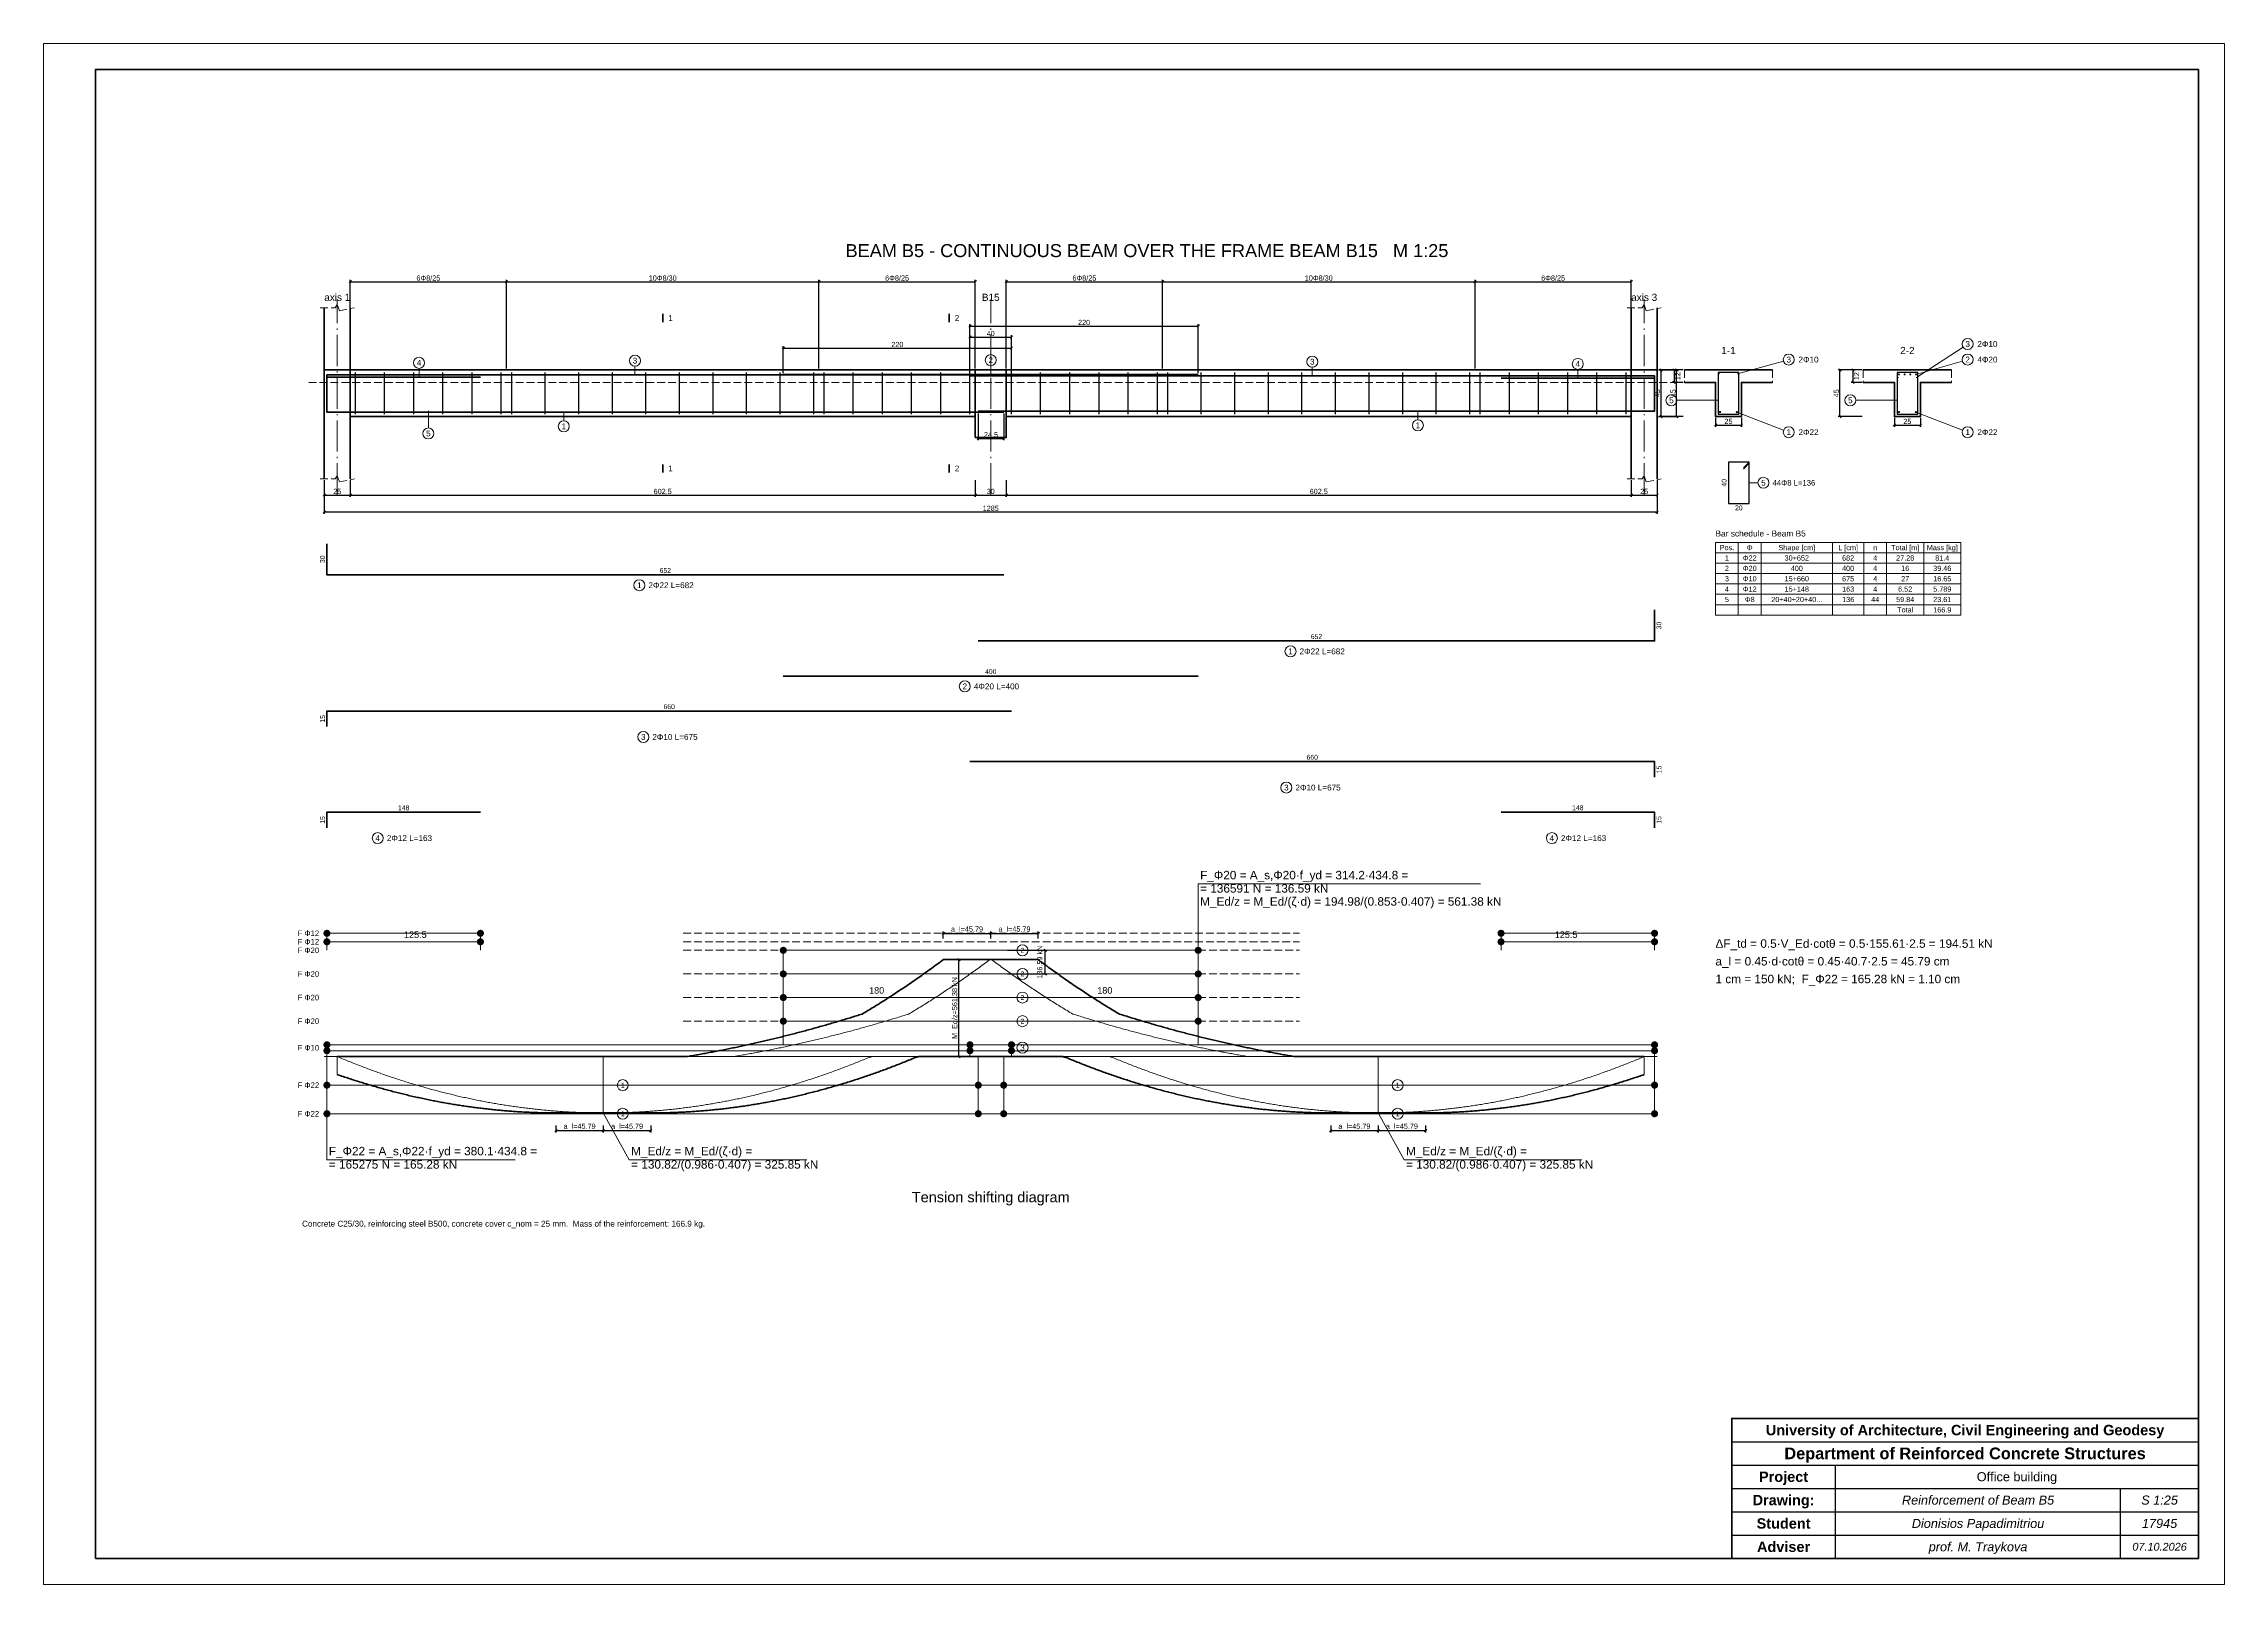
# Model space of a CAD drawing. Header units: centimetres. Extents: x -271 to 1832, y -1126 to 359.
import ezdxf
from ezdxf.enums import TextEntityAlignment as Align

# ---------------------------------------------------------------- set-up
doc = ezdxf.new("R2010")
doc.units = ezdxf.units.CM
doc.linetypes.add('RC_AXIS', pattern=[41.25, 30, -5, 1.25, -5])
doc.linetypes.add('RC_DASHED', pattern=[10.5, 7.5, -3])
for name, color, linetype, lineweight in [('D-AXIS', 2, 'RC_AXIS', 13), ('D-BARS', 1, 'Continuous', 50), ('D-CONCRETE', 7, 'Continuous', 35), ('D-DIM', 3, 'Continuous', 18), ('D-HIDDEN', 8, 'RC_DASHED', 13), ('D-LINKS', 5, 'Continuous', 25), ('D-TEXT', 7, 'Continuous', 18), ('SHEET', 7, 'Continuous', 35)]:
    doc.layers.add(name, color=color, linetype=linetype, lineweight=lineweight)
doc.styles.add('RC_TEXT', font='arial.ttf')
doc.styles.add('TB', font='arial.ttf')
doc.styles.add('TB_B', font='arialbd.ttf')
doc.styles.add('TB_I', font='ariali.ttf')
doc.dimstyles.new('RC_D25', dxfattribs={"dimtxt": 5, "dimasz": 2.25, "dimexe": 1.75, "dimexo": 1.25, "dimgap": 1, "dimtad": 1, "dimdec": 1, "dimdsep": 46, "dimtxsty": 'RC_TEXT', "dimblk": 'OBLIQUE', "dimcen": 2.5, "dimclrd": 3, "dimclre": 3, "dimclrt": 3, "dimazin": 3, "dimtfac": 1, "dimtmove": 2, "dimatfit": 3})

# ---------------------------------------------------------------- blocks, each defined once
blk = doc.blocks.new('_OBLIQUE')
at = {"color": 0, "linetype": 'BYBLOCK'}
blk.add_line((-0.5, -0.5), (0.5, 0.5), dxfattribs=at)

msp = doc.modelspace()

# ---------------------------------------------------------------- hatches: boundary and pattern name
at = {"layer": 'D-BARS'}
h = msp.add_hatch(color=7, dxfattribs=at)
h.dxf.hatch_style = 1
edge = h.paths.add_edge_path()
edge.add_arc((1345.05, 41.2), 0.5, 0, 360)
h = msp.add_hatch(color=7, dxfattribs=at)
h.dxf.hatch_style = 1
edge = h.paths.add_edge_path()
edge.add_arc((1362.45, 41.2), 0.5, 0, 360)
h = msp.add_hatch(color=7, dxfattribs=at)
h.dxf.hatch_style = 1
edge = h.paths.add_edge_path()
edge.add_arc((1518.05, 40.7), 1, 0, 360)
h = msp.add_hatch(color=7, dxfattribs=at)
h.dxf.hatch_style = 1
edge = h.paths.add_edge_path()
edge.add_arc((1517.55, 37.7), 0.5, 0, 360)
h = msp.add_hatch(color=7, dxfattribs=at)
h.dxf.hatch_style = 1
edge = h.paths.add_edge_path()
edge.add_arc((1523.52, 40.7), 1, 0, 360)
h = msp.add_hatch(color=7, dxfattribs=at)
h.dxf.hatch_style = 1
edge = h.paths.add_edge_path()
edge.add_arc((1528.98, 40.7), 1, 0, 360)
h = msp.add_hatch(color=7, dxfattribs=at)
h.dxf.hatch_style = 1
edge = h.paths.add_edge_path()
edge.add_arc((1534.45, 40.7), 1, 0, 360)
h = msp.add_hatch(color=7, dxfattribs=at)
h.dxf.hatch_style = 1
edge = h.paths.add_edge_path()
edge.add_arc((1534.95, 37.7), 0.5, 0, 360)
h = msp.add_hatch(color=7, dxfattribs=at)
h.dxf.hatch_style = 1
edge = h.paths.add_edge_path()
edge.add_arc((1345.65, 4.4), 1.1, 0, 360)
h = msp.add_hatch(color=7, dxfattribs=at)
h.dxf.hatch_style = 1
edge = h.paths.add_edge_path()
edge.add_arc((1361.85, 4.4), 1.1, 0, 360)
h = msp.add_hatch(color=7, dxfattribs=at)
h.dxf.hatch_style = 1
edge = h.paths.add_edge_path()
edge.add_arc((1518.15, 4.4), 1.1, 0, 360)
h = msp.add_hatch(color=7, dxfattribs=at)
h.dxf.hatch_style = 1
edge = h.paths.add_edge_path()
edge.add_arc((1534.35, 4.4), 1.1, 0, 360)
at = {"layer": 'D-TEXT'}
h = msp.add_hatch(color=7, dxfattribs=at)
h.dxf.hatch_style = 1
edge = h.paths.add_edge_path()
edge.add_arc((2.5, -497.98), 3.44, 0, 360)
h = msp.add_hatch(color=7, dxfattribs=at)
h.dxf.hatch_style = 1
edge = h.paths.add_edge_path()
edge.add_arc((2.5, -506.18), 3.44, 0, 360)
h = msp.add_hatch(color=7, dxfattribs=at)
h.dxf.hatch_style = 1
edge = h.paths.add_edge_path()
edge.add_arc((150.5, -497.98), 3.44, 0, 360)
h = msp.add_hatch(color=7, dxfattribs=at)
h.dxf.hatch_style = 1
edge = h.paths.add_edge_path()
edge.add_arc((150.5, -506.18), 3.44, 0, 360)
h = msp.add_hatch(color=7, dxfattribs=at)
h.dxf.hatch_style = 1
edge = h.paths.add_edge_path()
edge.add_arc((1134.5, -497.98), 3.44, 0, 360)
h = msp.add_hatch(color=7, dxfattribs=at)
h.dxf.hatch_style = 1
edge = h.paths.add_edge_path()
edge.add_arc((1134.5, -506.18), 3.44, 0, 360)
h = msp.add_hatch(color=7, dxfattribs=at)
h.dxf.hatch_style = 1
edge = h.paths.add_edge_path()
edge.add_arc((1282.5, -497.98), 3.44, 0, 360)
h = msp.add_hatch(color=7, dxfattribs=at)
h.dxf.hatch_style = 1
edge = h.paths.add_edge_path()
edge.add_arc((1282.5, -506.18), 3.44, 0, 360)
h = msp.add_hatch(color=7, dxfattribs=at)
h.dxf.hatch_style = 1
edge = h.paths.add_edge_path()
edge.add_arc((442.5, -514.38), 3.44, 0, 360)
h = msp.add_hatch(color=7, dxfattribs=at)
h.dxf.hatch_style = 1
edge = h.paths.add_edge_path()
edge.add_arc((842.5, -514.38), 3.44, 0, 360)
h = msp.add_hatch(color=7, dxfattribs=at)
h.dxf.hatch_style = 1
edge = h.paths.add_edge_path()
edge.add_arc((442.5, -537.14), 3.44, 0, 360)
h = msp.add_hatch(color=7, dxfattribs=at)
h.dxf.hatch_style = 1
edge = h.paths.add_edge_path()
edge.add_arc((842.5, -537.14), 3.44, 0, 360)
h = msp.add_hatch(color=7, dxfattribs=at)
h.dxf.hatch_style = 1
edge = h.paths.add_edge_path()
edge.add_arc((442.5, -559.91), 3.44, 0, 360)
h = msp.add_hatch(color=7, dxfattribs=at)
h.dxf.hatch_style = 1
edge = h.paths.add_edge_path()
edge.add_arc((842.5, -559.91), 3.44, 0, 360)
h = msp.add_hatch(color=7, dxfattribs=at)
h.dxf.hatch_style = 1
edge = h.paths.add_edge_path()
edge.add_arc((442.5, -582.67), 3.44, 0, 360)
h = msp.add_hatch(color=7, dxfattribs=at)
h.dxf.hatch_style = 1
edge = h.paths.add_edge_path()
edge.add_arc((842.5, -582.67), 3.44, 0, 360)
h = msp.add_hatch(color=7, dxfattribs=at)
h.dxf.hatch_style = 1
edge = h.paths.add_edge_path()
edge.add_arc((2.5, -605.44), 3.44, 0, 360)
h = msp.add_hatch(color=7, dxfattribs=at)
h.dxf.hatch_style = 1
edge = h.paths.add_edge_path()
edge.add_arc((2.5, -611.13), 3.44, 0, 360)
h = msp.add_hatch(color=7, dxfattribs=at)
h.dxf.hatch_style = 1
edge = h.paths.add_edge_path()
edge.add_arc((622.5, -605.44), 3.44, 0, 360)
h = msp.add_hatch(color=7, dxfattribs=at)
h.dxf.hatch_style = 1
edge = h.paths.add_edge_path()
edge.add_arc((622.5, -611.13), 3.44, 0, 360)
h = msp.add_hatch(color=7, dxfattribs=at)
h.dxf.hatch_style = 1
edge = h.paths.add_edge_path()
edge.add_arc((662.5, -605.44), 3.44, 0, 360)
h = msp.add_hatch(color=7, dxfattribs=at)
h.dxf.hatch_style = 1
edge = h.paths.add_edge_path()
edge.add_arc((662.5, -611.13), 3.44, 0, 360)
h = msp.add_hatch(color=7, dxfattribs=at)
h.dxf.hatch_style = 1
edge = h.paths.add_edge_path()
edge.add_arc((1282.5, -605.44), 3.44, 0, 360)
h = msp.add_hatch(color=7, dxfattribs=at)
h.dxf.hatch_style = 1
edge = h.paths.add_edge_path()
edge.add_arc((1282.5, -611.13), 3.44, 0, 360)
h = msp.add_hatch(color=7, dxfattribs=at)
h.dxf.hatch_style = 1
edge = h.paths.add_edge_path()
edge.add_arc((2.5, -644.36), 3.44, 0, 360)
h = msp.add_hatch(color=7, dxfattribs=at)
h.dxf.hatch_style = 1
edge = h.paths.add_edge_path()
edge.add_arc((630.5, -644.36), 3.44, 0, 360)
h = msp.add_hatch(color=7, dxfattribs=at)
h.dxf.hatch_style = 1
edge = h.paths.add_edge_path()
edge.add_arc((655, -644.36), 3.44, 0, 360)
h = msp.add_hatch(color=7, dxfattribs=at)
h.dxf.hatch_style = 1
edge = h.paths.add_edge_path()
edge.add_arc((1282.5, -644.36), 3.44, 0, 360)
h = msp.add_hatch(color=7, dxfattribs=at)
h.dxf.hatch_style = 1
edge = h.paths.add_edge_path()
edge.add_arc((2.5, -671.91), 3.44, 0, 360)
h = msp.add_hatch(color=7, dxfattribs=at)
h.dxf.hatch_style = 1
edge = h.paths.add_edge_path()
edge.add_arc((630.5, -671.91), 3.44, 0, 360)
h = msp.add_hatch(color=7, dxfattribs=at)
h.dxf.hatch_style = 1
edge = h.paths.add_edge_path()
edge.add_arc((655, -671.91), 3.44, 0, 360)
h = msp.add_hatch(color=7, dxfattribs=at)
h.dxf.hatch_style = 1
edge = h.paths.add_edge_path()
edge.add_arc((1282.5, -671.91), 3.44, 0, 360)

# ---------------------------------------------------------------- linework, layer by layer
at = {"layer": 'D-AXIS'}
for p, q in [((12.5, -75), (12.5, 113)), ((642.5, -75), (642.5, 113)), ((1272.5, -75), (1272.5, 113))]:
    msp.add_line(p, q, dxfattribs=at)
at = {"layer": 'D-BARS'}
for points in [[(2.5, 25.2), (2.5, 40.2), (662.5, 40.2)], [(2.5, 23.1), (2.5, 38.1), (150.5, 38.1)], [(2.5, 34.4), (2.5, 4.4), (655, 4.4)], [(442.5, 40.7), (842.5, 40.7)], [(622.5, 39.2), (1282.5, 39.2), (1282.5, 24.2)], [(630.5, 5.4), (1282.5, 5.4), (1282.5, 35.4)], [(1134.5, 37.1), (1282.5, 37.1), (1282.5, 22.1)], [(2.5, -122.5), (2.5, -152.5), (655, -152.5)], [(630.5, -216.25), (1282.5, -216.25), (1282.5, -186.25)], [(442.5, -250), (842.5, -250)], [(2.5, -298.75), (2.5, -283.75), (662.5, -283.75)], [(622.5, -332.5), (1282.5, -332.5), (1282.5, -347.5)], [(2.5, -396.25), (2.5, -381.25), (150.5, -381.25)], [(1134.5, -381.25), (1282.5, -381.25), (1282.5, -396.25)]]:
    msp.add_lwpolyline(points, dxfattribs=at)
at = {"layer": 'D-CONCRETE'}
for p, q in [((0, -60), (0, 105)), ((25, -60), (25, 105)), ((326.25, 91), (326.25, 99)), ((602.5, 91), (602.5, 99)), ((1260, -60), (1260, 105)), ((1285, -60), (1285, 105)), ((0, 45), (1285, 45)), ((1311.25, 45), (1396.25, 45)), ((1483.75, 45), (1568.75, 45)), ((25, 0), (627.5, 0)), ((657.5, 0), (1260, 0)), ((326.25, -54), (326.25, -46)), ((602.5, -54), (602.5, -46))]:
    msp.add_line(p, q, dxfattribs=at)
msp.add_lwpolyline([(627.5, -20), (657.5, -20), (657.5, 45), (627.5, 45)], close=True, dxfattribs=at)
for points in [[(1311.25, 33), (1341.25, 33), (1341.25, 0), (1366.25, 0), (1366.25, 33), (1396.25, 33)], [(1483.75, 33), (1513.75, 33), (1513.75, 0), (1538.75, 0), (1538.75, 33), (1568.75, 33)], [(12.5, -616.82), (13.9, -616.82), (15.3, -616.82), (16.7, -616.82), (18.11, -616.82), (19.51, -616.82), (20.91, -616.82), (22.31, -616.82), (23.71, -616.82), (25.11, -616.82), (26.52, -616.82), (27.92, -616.82), (29.32, -616.82), (30.72, -616.82), (32.12, -616.82), (33.52, -616.82), (34.92, -616.82), (36.33, -616.82), (37.73, -616.82), (39.13, -616.82), (40.53, -616.82), (41.93, -616.82), (43.33, -616.82), (44.74, -616.82), (46.14, -616.82), (47.54, -616.82), (48.94, -616.82), (50.34, -616.82), (51.74, -616.82), (53.15, -616.82), (54.55, -616.82), (55.95, -616.82), (57.35, -616.82), (58.75, -616.82), (60.15, -616.82), (61.55, -616.82), (62.96, -616.82), (64.36, -616.82), (65.76, -616.82), (67.16, -616.82), (68.56, -616.82), (69.96, -616.82), (71.37, -616.82), (72.77, -616.82), (74.17, -616.82), (75.57, -616.82), (76.97, -616.82), (78.37, -616.82), (79.77, -616.82), (81.18, -616.82), (82.58, -616.82), (83.98, -616.82), (85.38, -616.82), (86.78, -616.82), (88.18, -616.82), (89.59, -616.82), (90.99, -616.82), (92.39, -616.82), (93.79, -616.82), (95.19, -616.82), (96.59, -616.82), (97.99, -616.82), (99.4, -616.82), (100.8, -616.82), (102.2, -616.82), (103.6, -616.82), (105, -616.82), (106.4, -616.82), (107.81, -616.82), (109.21, -616.82), (110.61, -616.82), (112.01, -616.82), (113.41, -616.82), (114.81, -616.82), (116.22, -616.82), (117.62, -616.82), (119.02, -616.82), (120.42, -616.82), (121.82, -616.82), (123.22, -616.82), (124.62, -616.82), (126.03, -616.82), (127.43, -616.82), (128.83, -616.82), (130.23, -616.82), (131.63, -616.82), (133.03, -616.82), (134.44, -616.82), (135.84, -616.82), (137.24, -616.82), (138.64, -616.82), (140.04, -616.82), (141.44, -616.82), (142.84, -616.82), (144.25, -616.82), (145.65, -616.82), (147.05, -616.82), (148.45, -616.82), (149.85, -616.82), (151.25, -616.82), (152.66, -616.82), (154.06, -616.82), (155.46, -616.82), (156.86, -616.82), (158.26, -616.82), (159.66, -616.82), (161.07, -616.82), (162.47, -616.82), (163.87, -616.82), (165.27, -616.82), (166.67, -616.82), (168.07, -616.82), (169.47, -616.82), (170.88, -616.82), (172.28, -616.82), (173.68, -616.82), (175.08, -616.82), (176.48, -616.82), (177.88, -616.82), (179.29, -616.82), (180.69, -616.82), (182.09, -616.82), (183.49, -616.82), (184.89, -616.82), (186.29, -616.82), (187.69, -616.82), (189.1, -616.82), (190.5, -616.82), (191.9, -616.82), (193.3, -616.82), (194.7, -616.82), (196.1, -616.82), (197.51, -616.82), (198.91, -616.82), (200.31, -616.82), (201.71, -616.82), (203.11, -616.82), (204.51, -616.82), (205.91, -616.82), (207.32, -616.82), (208.72, -616.82), (210.12, -616.82), (211.52, -616.82), (212.92, -616.82), (214.32, -616.82), (215.73, -616.82), (217.13, -616.82), (218.53, -616.82), (219.93, -616.82), (221.33, -616.82), (222.73, -616.82), (224.14, -616.82), (225.54, -616.82), (226.94, -616.82), (228.34, -616.82), (229.74, -616.82), (231.14, -616.82), (232.54, -616.82), (233.95, -616.82), (235.35, -616.82), (236.75, -616.82), (238.15, -616.82), (239.55, -616.82), (240.95, -616.82), (242.36, -616.82), (243.76, -616.82), (245.16, -616.82), (246.56, -616.82), (247.96, -616.82), (249.36, -616.82), (250.76, -616.82), (252.17, -616.82), (253.57, -616.82), (254.97, -616.82), (256.37, -616.82), (257.77, -616.82), (259.17, -616.82), (260.58, -616.82), (261.98, -616.82), (263.38, -616.82), (264.78, -616.82), (266.18, -616.82), (267.58, -616.82), (268.98, -616.82), (270.39, -616.82), (271.79, -616.82), (273.19, -616.82), (274.59, -616.82), (275.99, -616.82), (277.39, -616.82), (278.8, -616.82), (280.2, -616.82), (281.6, -616.82), (283, -616.82), (284.4, -616.82), (285.8, -616.82), (287.21, -616.82), (288.61, -616.82), (290.01, -616.82), (291.41, -616.82), (292.81, -616.82), (294.21, -616.82), (295.61, -616.82), (297.02, -616.82), (298.42, -616.82), (299.82, -616.82), (301.22, -616.82), (302.62, -616.82), (304.02, -616.82), (305.43, -616.82), (306.83, -616.82), (308.23, -616.82), (309.63, -616.82), (311.03, -616.82), (312.43, -616.82), (313.83, -616.82), (315.24, -616.82), (316.64, -616.82), (318.04, -616.82), (319.44, -616.82), (320.84, -616.82), (322.24, -616.82), (323.65, -616.82), (325.05, -616.82), (326.45, -616.82), (327.85, -616.82), (329.25, -616.82), (330.65, -616.82), (332.06, -616.82), (333.46, -616.82), (334.86, -616.82), (336.26, -616.82), (337.66, -616.82), (339.06, -616.82), (340.46, -616.82), (341.87, -616.82), (343.27, -616.82), (344.67, -616.82), (346.07, -616.82), (347.47, -616.82), (348.87, -616.82), (350.28, -616.7), (351.68, -616.46), (353.08, -616.22), (354.48, -615.98), (355.88, -615.74), (357.28, -615.49), (358.68, -615.25), (360.09, -615), (361.49, -614.75), (362.89, -614.5), (364.29, -614.24), (365.69, -613.99), (367.09, -613.73), (368.5, -613.47), (369.9, -613.21), (371.3, -612.95), (372.7, -612.69), (374.1, -612.42), (375.5, -612.15), (376.9, -611.89), (378.31, -611.61), (379.71, -611.34), (381.11, -611.07), (382.51, -610.79), (383.91, -610.51), (385.31, -610.23), (386.72, -609.95), (388.12, -609.67), (389.52, -609.39), (390.92, -609.1), (392.32, -608.81), (393.72, -608.52), (395.13, -608.23), (396.53, -607.94), (397.93, -607.64), (399.33, -607.34), (400.73, -607.05), (402.13, -606.75), (403.53, -606.44), (404.94, -606.14), (406.34, -605.84), (407.74, -605.53), (409.14, -605.22), (410.54, -604.91), (411.94, -604.6), (413.35, -604.28), (414.75, -603.97), (416.15, -603.65), (417.55, -603.33), (418.95, -603.01), (420.35, -602.69), (421.75, -602.36), (423.16, -602.04), (424.56, -601.71), (425.96, -601.38), (427.36, -601.05), (428.76, -600.71), (430.16, -600.38), (431.57, -600.04), (432.97, -599.71), (434.37, -599.36), (435.77, -599.02), (437.17, -598.68), (438.57, -598.33), (439.97, -597.99), (441.38, -597.64), (442.78, -597.29), (444.18, -596.94), (445.58, -596.58), (446.98, -596.23), (448.38, -595.87), (449.79, -595.51), (451.19, -595.15), (452.59, -594.79), (453.99, -594.42), (455.39, -594.06), (456.79, -593.69), (458.2, -593.32), (459.6, -592.95), (461, -592.58), (462.4, -592.2), (463.8, -591.83), (465.2, -591.45), (466.6, -591.07), (468.01, -590.69), (469.41, -590.3), (470.81, -589.92), (472.21, -589.53), (473.61, -589.14), (475.01, -588.75), (476.42, -588.36), (477.82, -587.96), (479.22, -587.57), (480.62, -587.17), (482.02, -586.77), (483.42, -586.37), (484.82, -585.97), (486.23, -585.57), (487.63, -585.16), (489.03, -584.75), (490.43, -584.34), (491.83, -583.93), (493.23, -583.52), (494.64, -583.11), (496.04, -582.69), (497.44, -582.27), (498.84, -581.85), (500.24, -581.43), (501.64, -581.01), (503.05, -580.58), (504.45, -580.16), (505.85, -579.73), (507.25, -579.3), (508.65, -578.87), (510.05, -578.43), (511.45, -578), (512.86, -577.56), (514.26, -577.12), (515.66, -576.68), (517.06, -576.24), (518.46, -575.79), (519.86, -575.08), (521.27, -574.23), (522.67, -573.39), (524.07, -572.54), (525.47, -571.69), (526.87, -570.83), (528.27, -569.97), (529.67, -569.11), (531.08, -568.24), (532.48, -567.37), (533.88, -566.49), (535.28, -565.61), (536.68, -564.73), (538.08, -563.85), (539.49, -562.96), (540.89, -562.06), (542.29, -561.17), (543.69, -560.26), (545.09, -559.36), (546.49, -558.45), (547.89, -557.54), (549.3, -556.62), (550.7, -555.7), (552.1, -554.78), (553.5, -553.85), (554.9, -552.92), (556.3, -551.98), (557.71, -551.05), (559.11, -550.1), (560.51, -549.16), (561.91, -548.21), (563.31, -547.25), (564.71, -546.3), (566.12, -545.34), (567.52, -544.37), (568.92, -543.4), (570.32, -542.43), (571.72, -541.45), (573.12, -540.48), (574.52, -539.49), (575.93, -538.5), (577.33, -537.52), (578.73, -536.52), (580.13, -535.52), (581.53, -534.52), (582.93, -533.51), (584.34, -532.5), (585.74, -531.49), (587.14, -530.48), (588.54, -529.45), (589.94, -528.43), (591.34, -527.4), (592.74, -526.37), (594.15, -525.34), (595.55, -524.3), (596.95, -523.25), (598.35, -523.25), (599.75, -523.25), (601.15, -523.25), (602.56, -523.25), (603.96, -523.25), (605.36, -523.25), (606.76, -523.25), (608.16, -523.25), (609.56, -523.25), (610.96, -523.25), (612.37, -523.25), (613.77, -523.25), (615.17, -523.25), (616.57, -523.25), (617.97, -523.25), (619.37, -523.25), (620.78, -523.25), (622.18, -523.25), (623.58, -523.25), (624.98, -523.25), (626.38, -523.25), (627.78, -523.25), (629.19, -523.25), (630.59, -523.25), (631.99, -523.25), (633.39, -523.25), (634.79, -523.25), (636.19, -523.25), (637.59, -523.25), (639, -523.25), (640.4, -523.25), (641.8, -523.25), (643.2, -523.25), (644.6, -523.25), (646, -523.25), (647.41, -523.25), (648.81, -523.25), (650.21, -523.25), (651.61, -523.25), (653.01, -523.25), (654.41, -523.25), (655.81, -523.25), (657.22, -523.25), (658.62, -523.25), (660.02, -523.25), (661.42, -523.25), (662.82, -523.25), (664.22, -523.25), (665.63, -523.25), (667.03, -523.25), (668.43, -523.25), (669.83, -523.25), (671.23, -523.25), (672.63, -523.25), (674.04, -523.25), (675.44, -523.25), (676.84, -523.25), (678.24, -523.25), (679.64, -523.25), (681.04, -523.25), (682.44, -523.25), (683.85, -523.25), (685.25, -523.25), (686.65, -523.25), (688.05, -523.25), (689.45, -524.3), (690.85, -525.34), (692.26, -526.37), (693.66, -527.4), (695.06, -528.43), (696.46, -529.45), (697.86, -530.48), (699.26, -531.49), (700.66, -532.5), (702.07, -533.51), (703.47, -534.52), (704.87, -535.52), (706.27, -536.52), (707.67, -537.52), (709.07, -538.5), (710.48, -539.49), (711.88, -540.48), (713.28, -541.45), (714.68, -542.43), (716.08, -543.4), (717.48, -544.37), (718.88, -545.34), (720.29, -546.3), (721.69, -547.25), (723.09, -548.21), (724.49, -549.16), (725.89, -550.1), (727.29, -551.05), (728.7, -551.98), (730.1, -552.92), (731.5, -553.85), (732.9, -554.78), (734.3, -555.7), (735.7, -556.62), (737.11, -557.54), (738.51, -558.45), (739.91, -559.36), (741.31, -560.26), (742.71, -561.17), (744.11, -562.06), (745.51, -562.96), (746.92, -563.85), (748.32, -564.73), (749.72, -565.61), (751.12, -566.49), (752.52, -567.37), (753.92, -568.24), (755.33, -569.11), (756.73, -569.97), (758.13, -570.83), (759.53, -571.69), (760.93, -572.54), (762.33, -573.39), (763.73, -574.23), (765.14, -575.08), (766.54, -575.79), (767.94, -576.24), (769.34, -576.68), (770.74, -577.12), (772.14, -577.56), (773.55, -578), (774.95, -578.43), (776.35, -578.87), (777.75, -579.3), (779.15, -579.73), (780.55, -580.16), (781.95, -580.58), (783.36, -581.01), (784.76, -581.43), (786.16, -581.85), (787.56, -582.27), (788.96, -582.69), (790.36, -583.11), (791.77, -583.52), (793.17, -583.93), (794.57, -584.34), (795.97, -584.75), (797.37, -585.16), (798.77, -585.57), (800.18, -585.97), (801.58, -586.37), (802.98, -586.77), (804.38, -587.17), (805.78, -587.57), (807.18, -587.96), (808.58, -588.36), (809.99, -588.75), (811.39, -589.14), (812.79, -589.53), (814.19, -589.92), (815.59, -590.3), (816.99, -590.69), (818.4, -591.07), (819.8, -591.45), (821.2, -591.83), (822.6, -592.2), (824, -592.58), (825.4, -592.95), (826.8, -593.32), (828.21, -593.69), (829.61, -594.06), (831.01, -594.42), (832.41, -594.79), (833.81, -595.15), (835.21, -595.51), (836.62, -595.87), (838.02, -596.23), (839.42, -596.58), (840.82, -596.94), (842.22, -597.29), (843.62, -597.64), (845.03, -597.99), (846.43, -598.33), (847.83, -598.68), (849.23, -599.02), (850.63, -599.36), (852.03, -599.71), (853.43, -600.04), (854.84, -600.38), (856.24, -600.71), (857.64, -601.05), (859.04, -601.38), (860.44, -601.71), (861.84, -602.04), (863.25, -602.36), (864.65, -602.69), (866.05, -603.01), (867.45, -603.33), (868.85, -603.65), (870.25, -603.97), (871.65, -604.28), (873.06, -604.6), (874.46, -604.91), (875.86, -605.22), (877.26, -605.53), (878.66, -605.84), (880.06, -606.14), (881.47, -606.44), (882.87, -606.75), (884.27, -607.05), (885.67, -607.34), (887.07, -607.64), (888.47, -607.94), (889.87, -608.23), (891.28, -608.52), (892.68, -608.81), (894.08, -609.1), (895.48, -609.39), (896.88, -609.67), (898.28, -609.95), (899.69, -610.23), (901.09, -610.51), (902.49, -610.79), (903.89, -611.07), (905.29, -611.34), (906.69, -611.61), (908.1, -611.89), (909.5, -612.15), (910.9, -612.42), (912.3, -612.69), (913.7, -612.95), (915.1, -613.21), (916.5, -613.47), (917.91, -613.73), (919.31, -613.99), (920.71, -614.24), (922.11, -614.5), (923.51, -614.75), (924.91, -615), (926.32, -615.25), (927.72, -615.49), (929.12, -615.74), (930.52, -615.98), (931.92, -616.22), (933.32, -616.46), (934.72, -616.7), (936.13, -616.82), (937.53, -616.82), (938.93, -616.82), (940.33, -616.82), (941.73, -616.82), (943.13, -616.82), (944.54, -616.82), (945.94, -616.82), (947.34, -616.82), (948.74, -616.82), (950.14, -616.82), (951.54, -616.82), (952.94, -616.82), (954.35, -616.82), (955.75, -616.82), (957.15, -616.82), (958.55, -616.82), (959.95, -616.82), (961.35, -616.82), (962.76, -616.82), (964.16, -616.82), (965.56, -616.82), (966.96, -616.82), (968.36, -616.82), (969.76, -616.82), (971.17, -616.82), (972.57, -616.82), (973.97, -616.82), (975.37, -616.82), (976.77, -616.82), (978.17, -616.82), (979.57, -616.82), (980.98, -616.82), (982.38, -616.82), (983.78, -616.82), (985.18, -616.82), (986.58, -616.82), (987.98, -616.82), (989.39, -616.82), (990.79, -616.82), (992.19, -616.82), (993.59, -616.82), (994.99, -616.82), (996.39, -616.82), (997.79, -616.82), (999.2, -616.82), (1000.6, -616.82), (1002, -616.82), (1003.4, -616.82), (1004.8, -616.82), (1006.2, -616.82), (1007.61, -616.82), (1009.01, -616.82), (1010.41, -616.82), (1011.81, -616.82), (1013.21, -616.82), (1014.61, -616.82), (1016.02, -616.82), (1017.42, -616.82), (1018.82, -616.82), (1020.22, -616.82), (1021.62, -616.82), (1023.02, -616.82), (1024.42, -616.82), (1025.83, -616.82), (1027.23, -616.82), (1028.63, -616.82), (1030.03, -616.82), (1031.43, -616.82), (1032.83, -616.82), (1034.24, -616.82), (1035.64, -616.82), (1037.04, -616.82), (1038.44, -616.82), (1039.84, -616.82), (1041.24, -616.82), (1042.64, -616.82), (1044.05, -616.82), (1045.45, -616.82), (1046.85, -616.82), (1048.25, -616.82), (1049.65, -616.82), (1051.05, -616.82), (1052.46, -616.82), (1053.86, -616.82), (1055.26, -616.82), (1056.66, -616.82), (1058.06, -616.82), (1059.46, -616.82), (1060.86, -616.82), (1062.27, -616.82), (1063.67, -616.82), (1065.07, -616.82), (1066.47, -616.82), (1067.87, -616.82), (1069.27, -616.82), (1070.68, -616.82), (1072.08, -616.82), (1073.48, -616.82), (1074.88, -616.82), (1076.28, -616.82), (1077.68, -616.82), (1079.09, -616.82), (1080.49, -616.82), (1081.89, -616.82), (1083.29, -616.82), (1084.69, -616.82), (1086.09, -616.82), (1087.49, -616.82), (1088.9, -616.82), (1090.3, -616.82), (1091.7, -616.82), (1093.1, -616.82), (1094.5, -616.82), (1095.9, -616.82), (1097.31, -616.82), (1098.71, -616.82), (1100.11, -616.82), (1101.51, -616.82), (1102.91, -616.82), (1104.31, -616.82), (1105.71, -616.82), (1107.12, -616.82), (1108.52, -616.82), (1109.92, -616.82), (1111.32, -616.82), (1112.72, -616.82), (1114.12, -616.82), (1115.53, -616.82), (1116.93, -616.82), (1118.33, -616.82), (1119.73, -616.82), (1121.13, -616.82), (1122.53, -616.82), (1123.93, -616.82), (1125.34, -616.82), (1126.74, -616.82), (1128.14, -616.82), (1129.54, -616.82), (1130.94, -616.82), (1132.34, -616.82), (1133.75, -616.82), (1135.15, -616.82), (1136.55, -616.82), (1137.95, -616.82), (1139.35, -616.82), (1140.75, -616.82), (1142.16, -616.82), (1143.56, -616.82), (1144.96, -616.82), (1146.36, -616.82), (1147.76, -616.82), (1149.16, -616.82), (1150.56, -616.82), (1151.97, -616.82), (1153.37, -616.82), (1154.77, -616.82), (1156.17, -616.82), (1157.57, -616.82), (1158.97, -616.82), (1160.38, -616.82), (1161.78, -616.82), (1163.18, -616.82), (1164.58, -616.82), (1165.98, -616.82), (1167.38, -616.82), (1168.78, -616.82), (1170.19, -616.82), (1171.59, -616.82), (1172.99, -616.82), (1174.39, -616.82), (1175.79, -616.82), (1177.19, -616.82), (1178.6, -616.82), (1180, -616.82), (1181.4, -616.82), (1182.8, -616.82), (1184.2, -616.82), (1185.6, -616.82), (1187.01, -616.82), (1188.41, -616.82), (1189.81, -616.82), (1191.21, -616.82), (1192.61, -616.82), (1194.01, -616.82), (1195.41, -616.82), (1196.82, -616.82), (1198.22, -616.82), (1199.62, -616.82), (1201.02, -616.82), (1202.42, -616.82), (1203.82, -616.82), (1205.23, -616.82), (1206.63, -616.82), (1208.03, -616.82), (1209.43, -616.82), (1210.83, -616.82), (1212.23, -616.82), (1213.63, -616.82), (1215.04, -616.82), (1216.44, -616.82), (1217.84, -616.82), (1219.24, -616.82), (1220.64, -616.82), (1222.04, -616.82), (1223.45, -616.82), (1224.85, -616.82), (1226.25, -616.82), (1227.65, -616.82), (1229.05, -616.82), (1230.45, -616.82), (1231.85, -616.82), (1233.26, -616.82), (1234.66, -616.82), (1236.06, -616.82), (1237.46, -616.82), (1238.86, -616.82), (1240.26, -616.82), (1241.67, -616.82), (1243.07, -616.82), (1244.47, -616.82), (1245.87, -616.82), (1247.27, -616.82), (1248.67, -616.82), (1250.08, -616.82), (1251.48, -616.82), (1252.88, -616.82), (1254.28, -616.82), (1255.68, -616.82), (1257.08, -616.82), (1258.48, -616.82), (1259.89, -616.82), (1261.29, -616.82), (1262.69, -616.82), (1264.09, -616.82), (1265.49, -616.82), (1266.89, -616.82), (1268.3, -616.82), (1269.7, -616.82), (1271.1, -616.82), (1272.5, -616.82)], [(12.5, -634.1), (13.9, -634.59), (15.3, -635.07), (16.7, -635.55), (18.11, -636.03), (19.51, -636.5), (20.91, -636.97), (22.31, -637.44), (23.71, -637.9), (25.11, -638.36), (26.52, -638.82), (27.92, -639.28), (29.32, -639.73), (30.72, -640.18), (32.12, -640.62), (33.52, -641.06), (34.92, -641.5), (36.33, -641.94), (37.73, -642.37), (39.13, -642.8), (40.53, -643.22), (41.93, -643.65), (43.33, -644.07), (44.74, -644.48), (46.14, -644.9), (47.54, -645.3), (48.94, -645.71), (50.34, -646.12), (51.74, -646.51), (53.15, -646.91), (54.55, -647.31), (55.95, -647.69), (57.35, -648.08), (58.75, -648.47), (60.15, -648.84), (61.55, -649.22), (62.96, -649.6), (64.36, -649.97), (65.76, -650.34), (67.16, -650.7), (68.56, -651.06), (69.96, -651.42), (71.37, -651.77), (72.77, -652.12), (74.17, -652.48), (75.57, -652.82), (76.97, -653.16), (78.37, -653.5), (79.77, -653.83), (81.18, -654.17), (82.58, -654.5), (83.98, -654.82), (85.38, -655.15), (86.78, -655.46), (88.18, -655.78), (89.59, -656.09), (90.99, -656.4), (92.39, -656.71), (93.79, -657.01), (95.19, -657.31), (96.59, -657.61), (97.99, -657.9), (99.4, -658.19), (100.8, -658.48), (102.2, -658.76), (103.6, -659.04), (105, -659.32), (106.4, -659.6), (107.81, -659.87), (109.21, -660.14), (110.61, -660.4), (112.01, -660.66), (113.41, -660.92), (114.81, -661.17), (116.22, -661.42), (117.62, -661.67), (119.02, -661.92), (120.42, -662.16), (121.82, -662.4), (123.22, -662.63), (124.62, -662.87), (126.03, -663.1), (127.43, -663.32), (128.83, -663.55), (130.23, -663.76), (131.63, -663.98), (133.03, -664.2), (134.44, -664.4), (135.84, -664.61), (137.24, -664.81), (138.64, -665.01), (140.04, -665.21), (141.44, -665.4), (142.84, -665.59), (144.25, -665.78), (145.65, -665.97), (147.05, -666.15), (148.45, -666.33), (149.85, -666.5), (151.25, -666.67), (152.66, -666.84), (154.06, -667), (155.46, -667.16), (156.86, -667.32), (158.26, -667.48), (159.66, -667.63), (161.07, -667.78), (162.47, -667.92), (163.87, -668.06), (165.27, -668.2), (166.67, -668.34), (168.07, -668.47), (169.47, -668.6), (170.88, -668.73), (172.28, -668.85), (173.68, -668.97), (175.08, -669.08), (176.48, -669.2), (177.88, -669.31), (179.29, -669.41), (180.69, -669.52), (182.09, -669.62), (183.49, -669.72), (184.89, -669.81), (186.29, -669.9), (187.69, -669.99), (189.1, -670.07), (190.5, -670.15), (191.9, -670.23), (193.3, -670.3), (194.7, -670.37), (196.1, -670.44), (197.51, -670.51), (198.91, -670.57), (200.31, -670.63), (201.71, -670.68), (203.11, -670.73), (204.51, -670.78), (205.91, -670.83), (207.32, -670.87), (208.72, -670.91), (210.12, -670.94), (211.52, -670.98), (212.92, -671.01), (214.32, -671.03), (215.73, -671.06), (217.13, -671.07), (218.53, -671.09), (219.93, -671.11), (221.33, -671.11), (222.73, -671.12), (224.14, -671.13), (225.54, -671.13), (226.94, -671.13), (228.34, -671.13), (229.74, -671.13), (231.14, -671.13), (232.54, -671.13), (233.95, -671.13), (235.35, -671.13), (236.75, -671.13), (238.15, -671.13), (239.55, -671.13), (240.95, -671.13), (242.36, -671.13), (243.76, -671.13), (245.16, -671.13), (246.56, -671.13), (247.96, -671.13), (249.36, -671.13), (250.76, -671.13), (252.17, -671.13), (253.57, -671.13), (254.97, -671.13), (256.37, -671.13), (257.77, -671.13), (259.17, -671.13), (260.58, -671.13), (261.98, -671.13), (263.38, -671.13), (264.78, -671.13), (266.18, -671.13), (267.58, -671.13), (268.98, -671.13), (270.39, -671.13), (271.79, -671.13), (273.19, -671.13), (274.59, -671.13), (275.99, -671.13), (277.39, -671.13), (278.8, -671.13), (280.2, -671.13), (281.6, -671.13), (283, -671.13), (284.4, -671.13), (285.8, -671.13), (287.21, -671.13), (288.61, -671.13), (290.01, -671.13), (291.41, -671.13), (292.81, -671.13), (294.21, -671.13), (295.61, -671.13), (297.02, -671.13), (298.42, -671.13), (299.82, -671.13), (301.22, -671.13), (302.62, -671.13), (304.02, -671.13), (305.43, -671.13), (306.83, -671.13), (308.23, -671.13), (309.63, -671.13), (311.03, -671.13), (312.43, -671.13), (313.83, -671.13), (315.24, -671.12), (316.64, -671.12), (318.04, -671.12), (319.44, -671.11), (320.84, -671.1), (322.24, -671.08), (323.65, -671.06), (325.05, -671.04), (326.45, -671.01), (327.85, -670.98), (329.25, -670.95), (330.65, -670.92), (332.06, -670.88), (333.46, -670.84), (334.86, -670.79), (336.26, -670.74), (337.66, -670.69), (339.06, -670.64), (340.46, -670.58), (341.87, -670.52), (343.27, -670.45), (344.67, -670.39), (346.07, -670.32), (347.47, -670.24), (348.87, -670.17), (350.28, -670.08), (351.68, -670), (353.08, -669.92), (354.48, -669.82), (355.88, -669.73), (357.28, -669.64), (358.68, -669.54), (360.09, -669.43), (361.49, -669.33), (362.89, -669.22), (364.29, -669.11), (365.69, -668.99), (367.09, -668.87), (368.5, -668.75), (369.9, -668.62), (371.3, -668.49), (372.7, -668.36), (374.1, -668.23), (375.5, -668.09), (376.9, -667.95), (378.31, -667.8), (379.71, -667.66), (381.11, -667.5), (382.51, -667.35), (383.91, -667.19), (385.31, -667.03), (386.72, -666.87), (388.12, -666.7), (389.52, -666.53), (390.92, -666.36), (392.32, -666.18), (393.72, -666), (395.13, -665.82), (396.53, -665.63), (397.93, -665.44), (399.33, -665.25), (400.73, -665.05), (402.13, -664.85), (403.53, -664.65), (404.94, -664.44), (406.34, -664.23), (407.74, -664.02), (409.14, -663.8), (410.54, -663.58), (411.94, -663.36), (413.35, -663.14), (414.75, -662.91), (416.15, -662.68), (417.55, -662.44), (418.95, -662.2), (420.35, -661.96), (421.75, -661.72), (423.16, -661.47), (424.56, -661.22), (425.96, -660.96), (427.36, -660.71), (428.76, -660.45), (430.16, -660.18), (431.57, -659.92), (432.97, -659.64), (434.37, -659.37), (435.77, -659.1), (437.17, -658.81), (438.57, -658.53), (439.97, -658.25), (441.38, -657.95), (442.78, -657.66), (444.18, -657.37), (445.58, -657.07), (446.98, -656.77), (448.38, -656.46), (449.79, -656.15), (451.19, -655.84), (452.59, -655.52), (453.99, -655.2), (455.39, -654.88), (456.79, -654.55), (458.2, -654.23), (459.6, -653.9), (461, -653.56), (462.4, -653.22), (463.8, -652.88), (465.2, -652.54), (466.6, -652.19), (468.01, -651.84), (469.41, -651.48), (470.81, -651.13), (472.21, -650.76), (473.61, -650.4), (475.01, -650.04), (476.42, -649.66), (477.82, -649.29), (479.22, -648.91), (480.62, -648.53), (482.02, -648.15), (483.42, -647.76), (484.82, -647.37), (486.23, -646.98), (487.63, -646.59), (489.03, -646.19), (490.43, -645.79), (491.83, -645.38), (493.23, -644.97), (494.64, -644.56), (496.04, -644.14), (497.44, -643.72), (498.84, -643.3), (500.24, -642.88), (501.64, -642.45), (503.05, -642.02), (504.45, -641.58), (505.85, -641.14), (507.25, -640.7), (508.65, -640.26), (510.05, -639.81), (511.45, -639.36), (512.86, -638.9), (514.26, -638.45), (515.66, -637.99), (517.06, -637.52), (518.46, -637.06), (519.86, -636.59), (521.27, -636.11), (522.67, -635.64), (524.07, -635.16), (525.47, -634.67), (526.87, -634.19), (528.27, -633.7), (529.67, -633.21), (531.08, -632.71), (532.48, -632.21), (533.88, -631.71), (535.28, -631.2), (536.68, -630.69), (538.08, -630.18), (539.49, -629.66), (540.89, -629.15), (542.29, -628.63), (543.69, -628.1), (545.09, -627.57), (546.49, -627.04), (547.89, -626.5), (549.3, -625.97), (550.7, -625.43), (552.1, -624.88), (553.5, -624.34), (554.9, -623.78), (556.3, -623.23), (557.71, -622.67), (559.11, -622.11), (560.51, -621.55), (561.91, -620.98), (563.31, -620.41), (564.71, -619.84), (566.12, -619.26), (567.52, -618.68), (568.92, -618.1), (570.32, -617.65), (571.72, -617.24), (573.12, -616.83), (574.52, -616.82), (575.93, -616.82), (577.33, -616.82), (578.73, -616.82), (580.13, -616.82), (581.53, -616.82), (582.93, -616.82), (584.34, -616.82), (585.74, -616.82), (587.14, -616.82), (588.54, -616.82), (589.94, -616.82), (591.34, -616.82), (592.74, -616.82), (594.15, -616.82), (595.55, -616.82), (596.95, -616.82), (598.35, -616.82), (599.75, -616.82), (601.15, -616.82), (602.56, -616.82), (603.96, -616.82), (605.36, -616.82), (606.76, -616.82), (608.16, -616.82), (609.56, -616.82), (610.96, -616.82), (612.37, -616.82), (613.77, -616.82), (615.17, -616.82), (616.57, -616.82), (617.97, -616.82), (619.37, -616.82), (620.78, -616.82), (622.18, -616.82), (623.58, -616.82), (624.98, -616.82), (626.38, -616.82), (627.78, -616.82), (629.19, -616.82), (630.59, -616.82), (631.99, -616.82), (633.39, -616.82), (634.79, -616.82), (636.19, -616.82), (637.59, -616.82), (639, -616.82), (640.4, -616.82), (641.8, -616.82), (643.2, -616.82), (644.6, -616.82), (646, -616.82), (647.41, -616.82), (648.81, -616.82), (650.21, -616.82), (651.61, -616.82), (653.01, -616.82), (654.41, -616.82), (655.81, -616.82), (657.22, -616.82), (658.62, -616.82), (660.02, -616.82), (661.42, -616.82), (662.82, -616.82), (664.22, -616.82), (665.63, -616.82), (667.03, -616.82), (668.43, -616.82), (669.83, -616.82), (671.23, -616.82), (672.63, -616.82), (674.04, -616.82), (675.44, -616.82), (676.84, -616.82), (678.24, -616.82), (679.64, -616.82), (681.04, -616.82), (682.44, -616.82), (683.85, -616.82), (685.25, -616.82), (686.65, -616.82), (688.05, -616.82), (689.45, -616.82), (690.85, -616.82), (692.26, -616.82), (693.66, -616.82), (695.06, -616.82), (696.46, -616.82), (697.86, -616.82), (699.26, -616.82), (700.66, -616.82), (702.07, -616.82), (703.47, -616.82), (704.87, -616.82), (706.27, -616.82), (707.67, -616.82), (709.07, -616.82), (710.48, -616.82), (711.88, -616.83), (713.28, -617.24), (714.68, -617.65), (716.08, -618.1), (717.48, -618.68), (718.88, -619.26), (720.29, -619.84), (721.69, -620.41), (723.09, -620.98), (724.49, -621.55), (725.89, -622.11), (727.29, -622.67), (728.7, -623.23), (730.1, -623.78), (731.5, -624.34), (732.9, -624.88), (734.3, -625.43), (735.7, -625.97), (737.11, -626.5), (738.51, -627.04), (739.91, -627.57), (741.31, -628.1), (742.71, -628.63), (744.11, -629.15), (745.51, -629.66), (746.92, -630.18), (748.32, -630.69), (749.72, -631.2), (751.12, -631.71), (752.52, -632.21), (753.92, -632.71), (755.33, -633.21), (756.73, -633.7), (758.13, -634.19), (759.53, -634.67), (760.93, -635.16), (762.33, -635.64), (763.73, -636.11), (765.14, -636.59), (766.54, -637.06), (767.94, -637.52), (769.34, -637.99), (770.74, -638.45), (772.14, -638.9), (773.55, -639.36), (774.95, -639.81), (776.35, -640.26), (777.75, -640.7), (779.15, -641.14), (780.55, -641.58), (781.95, -642.02), (783.36, -642.45), (784.76, -642.88), (786.16, -643.3), (787.56, -643.72), (788.96, -644.14), (790.36, -644.56), (791.77, -644.97), (793.17, -645.38), (794.57, -645.79), (795.97, -646.19), (797.37, -646.59), (798.77, -646.98), (800.18, -647.37), (801.58, -647.76), (802.98, -648.15), (804.38, -648.53), (805.78, -648.91), (807.18, -649.29), (808.58, -649.66), (809.99, -650.04), (811.39, -650.4), (812.79, -650.76), (814.19, -651.13), (815.59, -651.48), (816.99, -651.84), (818.4, -652.19), (819.8, -652.54), (821.2, -652.88), (822.6, -653.22), (824, -653.56), (825.4, -653.9), (826.8, -654.23), (828.21, -654.55), (829.61, -654.88), (831.01, -655.2), (832.41, -655.52), (833.81, -655.84), (835.21, -656.15), (836.62, -656.46), (838.02, -656.77), (839.42, -657.07), (840.82, -657.37), (842.22, -657.66), (843.62, -657.95), (845.03, -658.25), (846.43, -658.53), (847.83, -658.81), (849.23, -659.1), (850.63, -659.37), (852.03, -659.64), (853.43, -659.92), (854.84, -660.18), (856.24, -660.45), (857.64, -660.71), (859.04, -660.96), (860.44, -661.22), (861.84, -661.47), (863.25, -661.72), (864.65, -661.96), (866.05, -662.2), (867.45, -662.44), (868.85, -662.68), (870.25, -662.91), (871.65, -663.14), (873.06, -663.36), (874.46, -663.58), (875.86, -663.8), (877.26, -664.02), (878.66, -664.23), (880.06, -664.44), (881.47, -664.65), (882.87, -664.85), (884.27, -665.05), (885.67, -665.25), (887.07, -665.44), (888.47, -665.63), (889.87, -665.82), (891.28, -666), (892.68, -666.18), (894.08, -666.36), (895.48, -666.53), (896.88, -666.7), (898.28, -666.87), (899.69, -667.03), (901.09, -667.19), (902.49, -667.35), (903.89, -667.5), (905.29, -667.66), (906.69, -667.8), (908.1, -667.95), (909.5, -668.09), (910.9, -668.23), (912.3, -668.36), (913.7, -668.49), (915.1, -668.62), (916.5, -668.75), (917.91, -668.87), (919.31, -668.99), (920.71, -669.11), (922.11, -669.22), (923.51, -669.33), (924.91, -669.43), (926.32, -669.54), (927.72, -669.64), (929.12, -669.73), (930.52, -669.82), (931.92, -669.92), (933.32, -670), (934.72, -670.08), (936.13, -670.17), (937.53, -670.24), (938.93, -670.32), (940.33, -670.39), (941.73, -670.45), (943.13, -670.52), (944.54, -670.58), (945.94, -670.64), (947.34, -670.69), (948.74, -670.74), (950.14, -670.79), (951.54, -670.84), (952.94, -670.88), (954.35, -670.92), (955.75, -670.95), (957.15, -670.98), (958.55, -671.01), (959.95, -671.04), (961.35, -671.06), (962.76, -671.08), (964.16, -671.1), (965.56, -671.11), (966.96, -671.12), (968.36, -671.12), (969.76, -671.12), (971.17, -671.13), (972.57, -671.13), (973.97, -671.13), (975.37, -671.13), (976.77, -671.13), (978.17, -671.13), (979.57, -671.13), (980.98, -671.13), (982.38, -671.13), (983.78, -671.13), (985.18, -671.13), (986.58, -671.13), (987.98, -671.13), (989.39, -671.13), (990.79, -671.13), (992.19, -671.13), (993.59, -671.13), (994.99, -671.13), (996.39, -671.13), (997.79, -671.13), (999.2, -671.13), (1000.6, -671.13), (1002, -671.13), (1003.4, -671.13), (1004.8, -671.13), (1006.2, -671.13), (1007.61, -671.13), (1009.01, -671.13), (1010.41, -671.13), (1011.81, -671.13), (1013.21, -671.13), (1014.61, -671.13), (1016.02, -671.13), (1017.42, -671.13), (1018.82, -671.13), (1020.22, -671.13), (1021.62, -671.13), (1023.02, -671.13), (1024.42, -671.13), (1025.83, -671.13), (1027.23, -671.13), (1028.63, -671.13), (1030.03, -671.13), (1031.43, -671.13), (1032.83, -671.13), (1034.24, -671.13), (1035.64, -671.13), (1037.04, -671.13), (1038.44, -671.13), (1039.84, -671.13), (1041.24, -671.13), (1042.64, -671.13), (1044.05, -671.13), (1045.45, -671.13), (1046.85, -671.13), (1048.25, -671.13), (1049.65, -671.13), (1051.05, -671.13), (1052.46, -671.13), (1053.86, -671.13), (1055.26, -671.13), (1056.66, -671.13), (1058.06, -671.13), (1059.46, -671.13), (1060.86, -671.13), (1062.27, -671.12), (1063.67, -671.11), (1065.07, -671.11), (1066.47, -671.09), (1067.87, -671.07), (1069.27, -671.06), (1070.68, -671.03), (1072.08, -671.01), (1073.48, -670.98), (1074.88, -670.94), (1076.28, -670.91), (1077.68, -670.87), (1079.09, -670.83), (1080.49, -670.78), (1081.89, -670.73), (1083.29, -670.68), (1084.69, -670.63), (1086.09, -670.57), (1087.49, -670.51), (1088.9, -670.44), (1090.3, -670.37), (1091.7, -670.3), (1093.1, -670.23), (1094.5, -670.15), (1095.9, -670.07), (1097.31, -669.99), (1098.71, -669.9), (1100.11, -669.81), (1101.51, -669.72), (1102.91, -669.62), (1104.31, -669.52), (1105.71, -669.41), (1107.12, -669.31), (1108.52, -669.2), (1109.92, -669.08), (1111.32, -668.97), (1112.72, -668.85), (1114.12, -668.73), (1115.53, -668.6), (1116.93, -668.47), (1118.33, -668.34), (1119.73, -668.2), (1121.13, -668.06), (1122.53, -667.92), (1123.93, -667.78), (1125.34, -667.63), (1126.74, -667.48), (1128.14, -667.32), (1129.54, -667.16), (1130.94, -667), (1132.34, -666.84), (1133.75, -666.67), (1135.15, -666.5), (1136.55, -666.33), (1137.95, -666.15), (1139.35, -665.97), (1140.75, -665.78), (1142.16, -665.59), (1143.56, -665.4), (1144.96, -665.21), (1146.36, -665.01), (1147.76, -664.81), (1149.16, -664.61), (1150.56, -664.4), (1151.97, -664.2), (1153.37, -663.98), (1154.77, -663.76), (1156.17, -663.55), (1157.57, -663.32), (1158.97, -663.1), (1160.38, -662.87), (1161.78, -662.63), (1163.18, -662.4), (1164.58, -662.16), (1165.98, -661.92), (1167.38, -661.67), (1168.78, -661.42), (1170.19, -661.17), (1171.59, -660.92), (1172.99, -660.66), (1174.39, -660.4), (1175.79, -660.14), (1177.19, -659.87), (1178.6, -659.6), (1180, -659.32), (1181.4, -659.04), (1182.8, -658.76), (1184.2, -658.48), (1185.6, -658.19), (1187.01, -657.9), (1188.41, -657.61), (1189.81, -657.31), (1191.21, -657.01), (1192.61, -656.71), (1194.01, -656.4), (1195.41, -656.09), (1196.82, -655.78), (1198.22, -655.46), (1199.62, -655.15), (1201.02, -654.82), (1202.42, -654.5), (1203.82, -654.17), (1205.23, -653.83), (1206.63, -653.5), (1208.03, -653.16), (1209.43, -652.82), (1210.83, -652.48), (1212.23, -652.12), (1213.63, -651.77), (1215.04, -651.42), (1216.44, -651.06), (1217.84, -650.7), (1219.24, -650.34), (1220.64, -649.97), (1222.04, -649.6), (1223.45, -649.22), (1224.85, -648.84), (1226.25, -648.47), (1227.65, -648.08), (1229.05, -647.69), (1230.45, -647.31), (1231.85, -646.91), (1233.26, -646.51), (1234.66, -646.12), (1236.06, -645.71), (1237.46, -645.3), (1238.86, -644.9), (1240.26, -644.48), (1241.67, -644.07), (1243.07, -643.65), (1244.47, -643.22), (1245.87, -642.8), (1247.27, -642.37), (1248.67, -641.94), (1250.08, -641.5), (1251.48, -641.06), (1252.88, -640.62), (1254.28, -640.18), (1255.68, -639.73), (1257.08, -639.28), (1258.48, -638.82), (1259.89, -638.36), (1261.29, -637.9), (1262.69, -637.44), (1264.09, -636.97), (1265.49, -636.5), (1266.89, -636.03), (1268.3, -635.55), (1269.7, -635.07), (1271.1, -634.59), (1272.5, -634.1)]]:
    msp.add_lwpolyline(points, dxfattribs=at)
at = {"layer": 'D-HIDDEN'}
for p, q in [((1311.25, 45), (1311.25, 33)), ((1396.25, 45), (1396.25, 33)), ((1483.75, 45), (1483.75, 33)), ((1568.75, 45), (1568.75, 33)), ((-15, 33), (1300, 33)), ((346.07, -497.98), (940.33, -497.98)), ((346.07, -506.18), (940.33, -506.18)), ((346.07, -514.38), (442.5, -514.38)), ((842.5, -514.38), (940.33, -514.38)), ((346.07, -537.14), (442.5, -537.14)), ((842.5, -537.14), (940.33, -537.14)), ((346.07, -559.91), (442.5, -559.91)), ((842.5, -559.91), (940.33, -559.91)), ((346.07, -582.67), (442.5, -582.67)), ((842.5, -582.67), (940.33, -582.67)), ((0, -644.36), (2.5, -644.36)), ((1282.5, -644.36), (1285, -644.36)), ((0, -671.91), (2.5, -671.91)), ((1282.5, -671.91), (1285, -671.91))]:
    msp.add_line(p, q, dxfattribs=at)
for points in [[(-4, 105), (10.5, 105), (12.5, 108), (14.5, 102), (29, 105)], [(1256, 105), (1270.5, 105), (1272.5, 108), (1274.5, 102), (1289, 105)], [(-4, -60), (10.5, -60), (12.5, -57), (14.5, -63), (29, -60)], [(1256, -60), (1270.5, -60), (1272.5, -57), (1274.5, -63), (1289, -60)]]:
    msp.add_lwpolyline(points, dxfattribs=at)
at = {"layer": 'D-LINKS'}
for p, q in [((30, 2.5), (30, 42.5)), ((58.12, 2.5), (58.12, 42.5)), ((86.25, 2.5), (86.25, 42.5)), ((114.38, 2.5), (114.38, 42.5)), ((142.5, 2.5), (142.5, 42.5)), ((170.62, 2.5), (170.62, 42.5)), ((180.62, 2.5), (180.62, 42.5)), ((212.99, 2.5), (212.99, 42.5)), ((245.35, 2.5), (245.35, 42.5)), ((277.71, 2.5), (277.71, 42.5)), ((310.07, 2.5), (310.07, 42.5)), ((342.43, 2.5), (342.43, 42.5)), ((374.79, 2.5), (374.79, 42.5)), ((407.15, 2.5), (407.15, 42.5)), ((439.51, 2.5), (439.51, 42.5)), ((471.88, 2.5), (471.88, 42.5)), ((481.88, 2.5), (481.88, 42.5)), ((510, 2.5), (510, 42.5)), ((538.12, 2.5), (538.12, 42.5)), ((566.25, 2.5), (566.25, 42.5)), ((594.38, 2.5), (594.38, 42.5)), ((622.5, 2.5), (622.5, 42.5)), ((662.5, 2.5), (662.5, 42.5)), ((690.62, 2.5), (690.62, 42.5)), ((718.75, 2.5), (718.75, 42.5)), ((746.88, 2.5), (746.88, 42.5)), ((775, 2.5), (775, 42.5)), ((803.12, 2.5), (803.12, 42.5)), ((813.12, 2.5), (813.12, 42.5)), ((845.49, 2.5), (845.49, 42.5)), ((877.85, 2.5), (877.85, 42.5)), ((910.21, 2.5), (910.21, 42.5)), ((942.57, 2.5), (942.57, 42.5)), ((974.93, 2.5), (974.93, 42.5)), ((1007.29, 2.5), (1007.29, 42.5)), ((1039.65, 2.5), (1039.65, 42.5)), ((1072.01, 2.5), (1072.01, 42.5)), ((1104.38, 2.5), (1104.38, 42.5)), ((1114.38, 2.5), (1114.38, 42.5)), ((1142.5, 2.5), (1142.5, 42.5)), ((1170.62, 2.5), (1170.62, 42.5)), ((1198.75, 2.5), (1198.75, 42.5)), ((1226.88, 2.5), (1226.88, 42.5)), ((1255, 2.5), (1255, 42.5)), ((1373.75, -43.75), (1368.15, -49.35)), ((1373.75, -44.95), (1368.15, -50.55))]:
    msp.add_line(p, q, dxfattribs=at)
for points in [[(1343.75, 2.5), (1363.75, 2.5), (1363.75, 42.5), (1343.75, 42.5)], [(1516.25, 2.5), (1536.25, 2.5), (1536.25, 42.5), (1516.25, 42.5)], [(1353.75, -83.75), (1373.75, -83.75), (1373.75, -43.75), (1353.75, -43.75)]]:
    msp.add_lwpolyline(points, close=True, dxfattribs=at)
at = {"layer": 'D-TEXT'}
for p, q in [((1579.93, 67.09), (1534.95, 37.7)), ((91.3, 46.54), (91.3, 38.1)), ((299.5, 48.64), (299.5, 40.2)), ((642.5, 49.14), (642.5, 40.7)), ((952.5, 47.64), (952.5, 39.2)), ((1208.5, 45.54), (1208.5, 37.1)), ((1406.76, 53.57), (1362.45, 41.2)), ((1579.27, 53.54), (1534.45, 40.7)), ((100.31, -10.94), (100.31, 5.5)), ((230.87, -4.04), (230.87, 4.4)), ((1054.3, -3.04), (1054.3, 5.4)), ((1304.06, 15.75), (1343.75, 15.75)), ((1406.92, -13.08), (1361.85, 4.4)), ((1476.56, 15.75), (1516.25, 15.75)), ((1579.42, -13.08), (1534.35, 4.4)), ((1382.19, -63.75), (1373.75, -63.75)), ((1341.25, -121.25), (1577.75, -121.25)), ((1341.25, -121.25), (1341.25, -191.25)), ((1363.25, -121.25), (1363.25, -191.25)), ((1385.25, -121.25), (1385.25, -191.25)), ((1454, -121.25), (1454, -191.25)), ((1484.25, -121.25), (1484.25, -191.25)), ((1506.25, -121.25), (1506.25, -191.25)), ((1542, -121.25), (1542, -191.25)), ((1577.75, -121.25), (1577.75, -191.25)), ((1341.25, -131.25), (1577.75, -131.25)), ((1341.25, -141.25), (1577.75, -141.25)), ((1341.25, -151.25), (1577.75, -151.25)), ((1341.25, -161.25), (1577.75, -161.25)), ((1341.25, -171.25), (1577.75, -171.25)), ((1341.25, -181.25), (1577.75, -181.25)), ((1341.25, -191.25), (1577.75, -191.25)), ((842.5, -514.38), (842.5, -450.25)), ((842.5, -450.25), (1114.53, -450.25)), ((2.5, -497.98), (150.5, -497.98)), ((2.5, -514.38), (2.5, -497.98)), ((150.5, -514.38), (150.5, -497.98)), ((1134.5, -497.98), (1282.5, -497.98)), ((1134.5, -514.38), (1134.5, -497.98)), ((1282.5, -514.38), (1282.5, -497.98)), ((2.5, -506.18), (150.5, -506.18)), ((25, -506.18), (150.5, -506.18)), ((442.5, -514.38), (842.5, -514.38)), ((442.5, -605.44), (442.5, -514.38)), ((842.5, -605.44), (842.5, -514.38)), ((1134.5, -506.18), (1282.5, -506.18)), ((1260, -506.18), (1134.5, -506.18)), ((442.5, -537.14), (842.5, -537.14)), ((442.5, -559.91), (842.5, -559.91)), ((622.5, -559.91), (442.5, -559.91)), ((662.5, -559.91), (842.5, -559.91)), ((442.5, -582.67), (842.5, -582.67)), ((2.5, -605.44), (1282.5, -605.44)), ((2.5, -616.82), (2.5, -605.44)), ((622.5, -616.82), (622.5, -605.44)), ((662.5, -616.82), (662.5, -605.44)), ((1282.5, -616.82), (1282.5, -605.44)), ((0, -616.82), (1285, -616.82)), ((2.5, -611.13), (1282.5, -611.13)), ((2.5, -616.82), (2.5, -671.91)), ((12.5, -616.82), (12.5, -634.1)), ((268.98, -616.82), (268.98, -671.13)), ((630.5, -616.82), (630.5, -671.91)), ((655, -616.82), (655, -671.91)), ((1016.02, -616.82), (1016.02, -671.13)), ((1272.5, -616.82), (1272.5, -634.1)), ((1282.5, -616.82), (1282.5, -671.91)), ((2.5, -644.36), (1282.5, -644.36)), ((2.5, -644.36), (2.5, -716.28)), ((2.5, -671.91), (1282.5, -671.91)), ((2.5, -716.28), (183.85, -716.28))]:
    msp.add_line(p, q, dxfattribs=at)
for points in [[(12.5, -616.82), (13.9, -616.82), (15.3, -616.82), (16.7, -616.82), (18.11, -616.82), (19.51, -616.82), (20.91, -616.82), (22.31, -616.82), (23.71, -616.82), (25.11, -616.82), (26.52, -616.82), (27.92, -616.82), (29.32, -616.82), (30.72, -616.82), (32.12, -616.82), (33.52, -616.82), (34.92, -616.82), (36.33, -616.82), (37.73, -616.82), (39.13, -616.82), (40.53, -616.82), (41.93, -616.82), (43.33, -616.82), (44.74, -616.82), (46.14, -616.82), (47.54, -616.82), (48.94, -616.82), (50.34, -616.82), (51.74, -616.82), (53.15, -616.82), (54.55, -616.82), (55.95, -616.82), (57.35, -616.82), (58.75, -616.82), (60.15, -616.82), (61.55, -616.82), (62.96, -616.82), (64.36, -616.82), (65.76, -616.82), (67.16, -616.82), (68.56, -616.82), (69.96, -616.82), (71.37, -616.82), (72.77, -616.82), (74.17, -616.82), (75.57, -616.82), (76.97, -616.82), (78.37, -616.82), (79.77, -616.82), (81.18, -616.82), (82.58, -616.82), (83.98, -616.82), (85.38, -616.82), (86.78, -616.82), (88.18, -616.82), (89.59, -616.82), (90.99, -616.82), (92.39, -616.82), (93.79, -616.82), (95.19, -616.82), (96.59, -616.82), (97.99, -616.82), (99.4, -616.82), (100.8, -616.82), (102.2, -616.82), (103.6, -616.82), (105, -616.82), (106.4, -616.82), (107.81, -616.82), (109.21, -616.82), (110.61, -616.82), (112.01, -616.82), (113.41, -616.82), (114.81, -616.82), (116.22, -616.82), (117.62, -616.82), (119.02, -616.82), (120.42, -616.82), (121.82, -616.82), (123.22, -616.82), (124.62, -616.82), (126.03, -616.82), (127.43, -616.82), (128.83, -616.82), (130.23, -616.82), (131.63, -616.82), (133.03, -616.82), (134.44, -616.82), (135.84, -616.82), (137.24, -616.82), (138.64, -616.82), (140.04, -616.82), (141.44, -616.82), (142.84, -616.82), (144.25, -616.82), (145.65, -616.82), (147.05, -616.82), (148.45, -616.82), (149.85, -616.82), (151.25, -616.82), (152.66, -616.82), (154.06, -616.82), (155.46, -616.82), (156.86, -616.82), (158.26, -616.82), (159.66, -616.82), (161.07, -616.82), (162.47, -616.82), (163.87, -616.82), (165.27, -616.82), (166.67, -616.82), (168.07, -616.82), (169.47, -616.82), (170.88, -616.82), (172.28, -616.82), (173.68, -616.82), (175.08, -616.82), (176.48, -616.82), (177.88, -616.82), (179.29, -616.82), (180.69, -616.82), (182.09, -616.82), (183.49, -616.82), (184.89, -616.82), (186.29, -616.82), (187.69, -616.82), (189.1, -616.82), (190.5, -616.82), (191.9, -616.82), (193.3, -616.82), (194.7, -616.82), (196.1, -616.82), (197.51, -616.82), (198.91, -616.82), (200.31, -616.82), (201.71, -616.82), (203.11, -616.82), (204.51, -616.82), (205.91, -616.82), (207.32, -616.82), (208.72, -616.82), (210.12, -616.82), (211.52, -616.82), (212.92, -616.82), (214.32, -616.82), (215.73, -616.82), (217.13, -616.82), (218.53, -616.82), (219.93, -616.82), (221.33, -616.82), (222.73, -616.82), (224.14, -616.82), (225.54, -616.82), (226.94, -616.82), (228.34, -616.82), (229.74, -616.82), (231.14, -616.82), (232.54, -616.82), (233.95, -616.82), (235.35, -616.82), (236.75, -616.82), (238.15, -616.82), (239.55, -616.82), (240.95, -616.82), (242.36, -616.82), (243.76, -616.82), (245.16, -616.82), (246.56, -616.82), (247.96, -616.82), (249.36, -616.82), (250.76, -616.82), (252.17, -616.82), (253.57, -616.82), (254.97, -616.82), (256.37, -616.82), (257.77, -616.82), (259.17, -616.82), (260.58, -616.82), (261.98, -616.82), (263.38, -616.82), (264.78, -616.82), (266.18, -616.82), (267.58, -616.82), (268.98, -616.82), (270.39, -616.82), (271.79, -616.82), (273.19, -616.82), (274.59, -616.82), (275.99, -616.82), (277.39, -616.82), (278.8, -616.82), (280.2, -616.82), (281.6, -616.82), (283, -616.82), (284.4, -616.82), (285.8, -616.82), (287.21, -616.82), (288.61, -616.82), (290.01, -616.82), (291.41, -616.82), (292.81, -616.82), (294.21, -616.82), (295.61, -616.82), (297.02, -616.82), (298.42, -616.82), (299.82, -616.82), (301.22, -616.82), (302.62, -616.82), (304.02, -616.82), (305.43, -616.82), (306.83, -616.82), (308.23, -616.82), (309.63, -616.82), (311.03, -616.82), (312.43, -616.82), (313.83, -616.82), (315.24, -616.82), (316.64, -616.82), (318.04, -616.82), (319.44, -616.82), (320.84, -616.82), (322.24, -616.82), (323.65, -616.82), (325.05, -616.82), (326.45, -616.82), (327.85, -616.82), (329.25, -616.82), (330.65, -616.82), (332.06, -616.82), (333.46, -616.82), (334.86, -616.82), (336.26, -616.82), (337.66, -616.82), (339.06, -616.82), (340.46, -616.82), (341.87, -616.82), (343.27, -616.82), (344.67, -616.82), (346.07, -616.82), (347.47, -616.82), (348.87, -616.82), (350.28, -616.82), (351.68, -616.82), (353.08, -616.82), (354.48, -616.82), (355.88, -616.82), (357.28, -616.82), (358.68, -616.82), (360.09, -616.82), (361.49, -616.82), (362.89, -616.82), (364.29, -616.82), (365.69, -616.82), (367.09, -616.82), (368.5, -616.82), (369.9, -616.82), (371.3, -616.82), (372.7, -616.82), (374.1, -616.82), (375.5, -616.82), (376.9, -616.82), (378.31, -616.82), (379.71, -616.82), (381.11, -616.82), (382.51, -616.82), (383.91, -616.82), (385.31, -616.82), (386.72, -616.82), (388.12, -616.82), (389.52, -616.82), (390.92, -616.82), (392.32, -616.82), (393.72, -616.82), (395.13, -616.7), (396.53, -616.46), (397.93, -616.22), (399.33, -615.98), (400.73, -615.74), (402.13, -615.49), (403.53, -615.25), (404.94, -615), (406.34, -614.75), (407.74, -614.5), (409.14, -614.24), (410.54, -613.99), (411.94, -613.73), (413.35, -613.47), (414.75, -613.21), (416.15, -612.95), (417.55, -612.69), (418.95, -612.42), (420.35, -612.15), (421.75, -611.89), (423.16, -611.61), (424.56, -611.34), (425.96, -611.07), (427.36, -610.79), (428.76, -610.51), (430.16, -610.23), (431.57, -609.95), (432.97, -609.67), (434.37, -609.39), (435.77, -609.1), (437.17, -608.81), (438.57, -608.52), (439.97, -608.23), (441.38, -607.94), (442.78, -607.64), (444.18, -607.34), (445.58, -607.05), (446.98, -606.75), (448.38, -606.44), (449.79, -606.14), (451.19, -605.84), (452.59, -605.53), (453.99, -605.22), (455.39, -604.91), (456.79, -604.6), (458.2, -604.28), (459.6, -603.97), (461, -603.65), (462.4, -603.33), (463.8, -603.01), (465.2, -602.69), (466.6, -602.36), (468.01, -602.04), (469.41, -601.71), (470.81, -601.38), (472.21, -601.05), (473.61, -600.71), (475.01, -600.38), (476.42, -600.04), (477.82, -599.71), (479.22, -599.36), (480.62, -599.02), (482.02, -598.68), (483.42, -598.33), (484.82, -597.99), (486.23, -597.64), (487.63, -597.29), (489.03, -596.94), (490.43, -596.58), (491.83, -596.23), (493.23, -595.87), (494.64, -595.51), (496.04, -595.15), (497.44, -594.79), (498.84, -594.42), (500.24, -594.06), (501.64, -593.69), (503.05, -593.32), (504.45, -592.95), (505.85, -592.58), (507.25, -592.2), (508.65, -591.83), (510.05, -591.45), (511.45, -591.07), (512.86, -590.69), (514.26, -590.3), (515.66, -589.92), (517.06, -589.53), (518.46, -589.14), (519.86, -588.75), (521.27, -588.36), (522.67, -587.96), (524.07, -587.57), (525.47, -587.17), (526.87, -586.77), (528.27, -586.37), (529.67, -585.97), (531.08, -585.57), (532.48, -585.16), (533.88, -584.75), (535.28, -584.34), (536.68, -583.93), (538.08, -583.52), (539.49, -583.11), (540.89, -582.69), (542.29, -582.27), (543.69, -581.85), (545.09, -581.43), (546.49, -581.01), (547.89, -580.58), (549.3, -580.16), (550.7, -579.73), (552.1, -579.3), (553.5, -578.87), (554.9, -578.43), (556.3, -578), (557.71, -577.56), (559.11, -577.12), (560.51, -576.68), (561.91, -576.24), (563.31, -575.79), (564.71, -575.08), (566.12, -574.23), (567.52, -573.39), (568.92, -572.54), (570.32, -571.69), (571.72, -570.83), (573.12, -569.97), (574.52, -569.11), (575.93, -568.24), (577.33, -567.37), (578.73, -566.49), (580.13, -565.61), (581.53, -564.73), (582.93, -563.85), (584.34, -562.96), (585.74, -562.06), (587.14, -561.17), (588.54, -560.26), (589.94, -559.36), (591.34, -558.45), (592.74, -557.54), (594.15, -556.62), (595.55, -555.7), (596.95, -554.78), (598.35, -553.85), (599.75, -552.92), (601.15, -551.98), (602.56, -551.05), (603.96, -550.1), (605.36, -549.16), (606.76, -548.21), (608.16, -547.25), (609.56, -546.3), (610.96, -545.34), (612.37, -544.37), (613.77, -543.4), (615.17, -542.43), (616.57, -541.45), (617.97, -540.48), (619.37, -539.49), (620.78, -538.5), (622.18, -537.52), (623.58, -536.52), (624.98, -535.52), (626.38, -534.52), (627.78, -533.51), (629.19, -532.5), (630.59, -531.49), (631.99, -530.48), (633.39, -529.45), (634.79, -528.43), (636.19, -527.4), (637.59, -526.37), (639, -525.34), (640.4, -524.3), (641.8, -523.25), (643.2, -523.25), (644.6, -524.3), (646, -525.34), (647.41, -526.37), (648.81, -527.4), (650.21, -528.43), (651.61, -529.45), (653.01, -530.48), (654.41, -531.49), (655.81, -532.5), (657.22, -533.51), (658.62, -534.52), (660.02, -535.52), (661.42, -536.52), (662.82, -537.52), (664.22, -538.5), (665.63, -539.49), (667.03, -540.48), (668.43, -541.45), (669.83, -542.43), (671.23, -543.4), (672.63, -544.37), (674.04, -545.34), (675.44, -546.3), (676.84, -547.25), (678.24, -548.21), (679.64, -549.16), (681.04, -550.1), (682.44, -551.05), (683.85, -551.98), (685.25, -552.92), (686.65, -553.85), (688.05, -554.78), (689.45, -555.7), (690.85, -556.62), (692.26, -557.54), (693.66, -558.45), (695.06, -559.36), (696.46, -560.26), (697.86, -561.17), (699.26, -562.06), (700.66, -562.96), (702.07, -563.85), (703.47, -564.73), (704.87, -565.61), (706.27, -566.49), (707.67, -567.37), (709.07, -568.24), (710.48, -569.11), (711.88, -569.97), (713.28, -570.83), (714.68, -571.69), (716.08, -572.54), (717.48, -573.39), (718.88, -574.23), (720.29, -575.08), (721.69, -575.79), (723.09, -576.24), (724.49, -576.68), (725.89, -577.12), (727.29, -577.56), (728.7, -578), (730.1, -578.43), (731.5, -578.87), (732.9, -579.3), (734.3, -579.73), (735.7, -580.16), (737.11, -580.58), (738.51, -581.01), (739.91, -581.43), (741.31, -581.85), (742.71, -582.27), (744.11, -582.69), (745.51, -583.11), (746.92, -583.52), (748.32, -583.93), (749.72, -584.34), (751.12, -584.75), (752.52, -585.16), (753.92, -585.57), (755.33, -585.97), (756.73, -586.37), (758.13, -586.77), (759.53, -587.17), (760.93, -587.57), (762.33, -587.96), (763.73, -588.36), (765.14, -588.75), (766.54, -589.14), (767.94, -589.53), (769.34, -589.92), (770.74, -590.3), (772.14, -590.69), (773.55, -591.07), (774.95, -591.45), (776.35, -591.83), (777.75, -592.2), (779.15, -592.58), (780.55, -592.95), (781.95, -593.32), (783.36, -593.69), (784.76, -594.06), (786.16, -594.42), (787.56, -594.79), (788.96, -595.15), (790.36, -595.51), (791.77, -595.87), (793.17, -596.23), (794.57, -596.58), (795.97, -596.94), (797.37, -597.29), (798.77, -597.64), (800.18, -597.99), (801.58, -598.33), (802.98, -598.68), (804.38, -599.02), (805.78, -599.36), (807.18, -599.71), (808.58, -600.04), (809.99, -600.38), (811.39, -600.71), (812.79, -601.05), (814.19, -601.38), (815.59, -601.71), (816.99, -602.04), (818.4, -602.36), (819.8, -602.69), (821.2, -603.01), (822.6, -603.33), (824, -603.65), (825.4, -603.97), (826.8, -604.28), (828.21, -604.6), (829.61, -604.91), (831.01, -605.22), (832.41, -605.53), (833.81, -605.84), (835.21, -606.14), (836.62, -606.44), (838.02, -606.75), (839.42, -607.05), (840.82, -607.34), (842.22, -607.64), (843.62, -607.94), (845.03, -608.23), (846.43, -608.52), (847.83, -608.81), (849.23, -609.1), (850.63, -609.39), (852.03, -609.67), (853.43, -609.95), (854.84, -610.23), (856.24, -610.51), (857.64, -610.79), (859.04, -611.07), (860.44, -611.34), (861.84, -611.61), (863.25, -611.89), (864.65, -612.15), (866.05, -612.42), (867.45, -612.69), (868.85, -612.95), (870.25, -613.21), (871.65, -613.47), (873.06, -613.73), (874.46, -613.99), (875.86, -614.24), (877.26, -614.5), (878.66, -614.75), (880.06, -615), (881.47, -615.25), (882.87, -615.49), (884.27, -615.74), (885.67, -615.98), (887.07, -616.22), (888.47, -616.46), (889.87, -616.7), (891.28, -616.82), (892.68, -616.82), (894.08, -616.82), (895.48, -616.82), (896.88, -616.82), (898.28, -616.82), (899.69, -616.82), (901.09, -616.82), (902.49, -616.82), (903.89, -616.82), (905.29, -616.82), (906.69, -616.82), (908.1, -616.82), (909.5, -616.82), (910.9, -616.82), (912.3, -616.82), (913.7, -616.82), (915.1, -616.82), (916.5, -616.82), (917.91, -616.82), (919.31, -616.82), (920.71, -616.82), (922.11, -616.82), (923.51, -616.82), (924.91, -616.82), (926.32, -616.82), (927.72, -616.82), (929.12, -616.82), (930.52, -616.82), (931.92, -616.82), (933.32, -616.82), (934.72, -616.82), (936.13, -616.82), (937.53, -616.82), (938.93, -616.82), (940.33, -616.82), (941.73, -616.82), (943.13, -616.82), (944.54, -616.82), (945.94, -616.82), (947.34, -616.82), (948.74, -616.82), (950.14, -616.82), (951.54, -616.82), (952.94, -616.82), (954.35, -616.82), (955.75, -616.82), (957.15, -616.82), (958.55, -616.82), (959.95, -616.82), (961.35, -616.82), (962.76, -616.82), (964.16, -616.82), (965.56, -616.82), (966.96, -616.82), (968.36, -616.82), (969.76, -616.82), (971.17, -616.82), (972.57, -616.82), (973.97, -616.82), (975.37, -616.82), (976.77, -616.82), (978.17, -616.82), (979.57, -616.82), (980.98, -616.82), (982.38, -616.82), (983.78, -616.82), (985.18, -616.82), (986.58, -616.82), (987.98, -616.82), (989.39, -616.82), (990.79, -616.82), (992.19, -616.82), (993.59, -616.82), (994.99, -616.82), (996.39, -616.82), (997.79, -616.82), (999.2, -616.82), (1000.6, -616.82), (1002, -616.82), (1003.4, -616.82), (1004.8, -616.82), (1006.2, -616.82), (1007.61, -616.82), (1009.01, -616.82), (1010.41, -616.82), (1011.81, -616.82), (1013.21, -616.82), (1014.61, -616.82), (1016.02, -616.82), (1017.42, -616.82), (1018.82, -616.82), (1020.22, -616.82), (1021.62, -616.82), (1023.02, -616.82), (1024.42, -616.82), (1025.83, -616.82), (1027.23, -616.82), (1028.63, -616.82), (1030.03, -616.82), (1031.43, -616.82), (1032.83, -616.82), (1034.24, -616.82), (1035.64, -616.82), (1037.04, -616.82), (1038.44, -616.82), (1039.84, -616.82), (1041.24, -616.82), (1042.64, -616.82), (1044.05, -616.82), (1045.45, -616.82), (1046.85, -616.82), (1048.25, -616.82), (1049.65, -616.82), (1051.05, -616.82), (1052.46, -616.82), (1053.86, -616.82), (1055.26, -616.82), (1056.66, -616.82), (1058.06, -616.82), (1059.46, -616.82), (1060.86, -616.82), (1062.27, -616.82), (1063.67, -616.82), (1065.07, -616.82), (1066.47, -616.82), (1067.87, -616.82), (1069.27, -616.82), (1070.68, -616.82), (1072.08, -616.82), (1073.48, -616.82), (1074.88, -616.82), (1076.28, -616.82), (1077.68, -616.82), (1079.09, -616.82), (1080.49, -616.82), (1081.89, -616.82), (1083.29, -616.82), (1084.69, -616.82), (1086.09, -616.82), (1087.49, -616.82), (1088.9, -616.82), (1090.3, -616.82), (1091.7, -616.82), (1093.1, -616.82), (1094.5, -616.82), (1095.9, -616.82), (1097.31, -616.82), (1098.71, -616.82), (1100.11, -616.82), (1101.51, -616.82), (1102.91, -616.82), (1104.31, -616.82), (1105.71, -616.82), (1107.12, -616.82), (1108.52, -616.82), (1109.92, -616.82), (1111.32, -616.82), (1112.72, -616.82), (1114.12, -616.82), (1115.53, -616.82), (1116.93, -616.82), (1118.33, -616.82), (1119.73, -616.82), (1121.13, -616.82), (1122.53, -616.82), (1123.93, -616.82), (1125.34, -616.82), (1126.74, -616.82), (1128.14, -616.82), (1129.54, -616.82), (1130.94, -616.82), (1132.34, -616.82), (1133.75, -616.82), (1135.15, -616.82), (1136.55, -616.82), (1137.95, -616.82), (1139.35, -616.82), (1140.75, -616.82), (1142.16, -616.82), (1143.56, -616.82), (1144.96, -616.82), (1146.36, -616.82), (1147.76, -616.82), (1149.16, -616.82), (1150.56, -616.82), (1151.97, -616.82), (1153.37, -616.82), (1154.77, -616.82), (1156.17, -616.82), (1157.57, -616.82), (1158.97, -616.82), (1160.38, -616.82), (1161.78, -616.82), (1163.18, -616.82), (1164.58, -616.82), (1165.98, -616.82), (1167.38, -616.82), (1168.78, -616.82), (1170.19, -616.82), (1171.59, -616.82), (1172.99, -616.82), (1174.39, -616.82), (1175.79, -616.82), (1177.19, -616.82), (1178.6, -616.82), (1180, -616.82), (1181.4, -616.82), (1182.8, -616.82), (1184.2, -616.82), (1185.6, -616.82), (1187.01, -616.82), (1188.41, -616.82), (1189.81, -616.82), (1191.21, -616.82), (1192.61, -616.82), (1194.01, -616.82), (1195.41, -616.82), (1196.82, -616.82), (1198.22, -616.82), (1199.62, -616.82), (1201.02, -616.82), (1202.42, -616.82), (1203.82, -616.82), (1205.23, -616.82), (1206.63, -616.82), (1208.03, -616.82), (1209.43, -616.82), (1210.83, -616.82), (1212.23, -616.82), (1213.63, -616.82), (1215.04, -616.82), (1216.44, -616.82), (1217.84, -616.82), (1219.24, -616.82), (1220.64, -616.82), (1222.04, -616.82), (1223.45, -616.82), (1224.85, -616.82), (1226.25, -616.82), (1227.65, -616.82), (1229.05, -616.82), (1230.45, -616.82), (1231.85, -616.82), (1233.26, -616.82), (1234.66, -616.82), (1236.06, -616.82), (1237.46, -616.82), (1238.86, -616.82), (1240.26, -616.82), (1241.67, -616.82), (1243.07, -616.82), (1244.47, -616.82), (1245.87, -616.82), (1247.27, -616.82), (1248.67, -616.82), (1250.08, -616.82), (1251.48, -616.82), (1252.88, -616.82), (1254.28, -616.82), (1255.68, -616.82), (1257.08, -616.82), (1258.48, -616.82), (1259.89, -616.82), (1261.29, -616.82), (1262.69, -616.82), (1264.09, -616.82), (1265.49, -616.82), (1266.89, -616.82), (1268.3, -616.82), (1269.7, -616.82), (1271.1, -616.82), (1272.5, -616.82)], [(12.5, -616.82), (13.9, -617.41), (15.3, -617.99), (16.7, -618.58), (18.11, -619.16), (19.51, -619.73), (20.91, -620.31), (22.31, -620.88), (23.71, -621.45), (25.11, -622.01), (26.52, -622.57), (27.92, -623.13), (29.32, -623.68), (30.72, -624.23), (32.12, -624.79), (33.52, -625.33), (34.92, -625.87), (36.33, -626.41), (37.73, -626.94), (39.13, -627.48), (40.53, -628.01), (41.93, -628.53), (43.33, -629.05), (44.74, -629.57), (46.14, -630.09), (47.54, -630.6), (48.94, -631.11), (50.34, -631.61), (51.74, -632.12), (53.15, -632.62), (54.55, -633.11), (55.95, -633.61), (57.35, -634.1), (58.75, -634.59), (60.15, -635.07), (61.55, -635.55), (62.96, -636.03), (64.36, -636.5), (65.76, -636.97), (67.16, -637.44), (68.56, -637.9), (69.96, -638.36), (71.37, -638.82), (72.77, -639.28), (74.17, -639.73), (75.57, -640.18), (76.97, -640.62), (78.37, -641.06), (79.77, -641.5), (81.18, -641.94), (82.58, -642.37), (83.98, -642.8), (85.38, -643.22), (86.78, -643.65), (88.18, -644.07), (89.59, -644.48), (90.99, -644.9), (92.39, -645.3), (93.79, -645.71), (95.19, -646.12), (96.59, -646.51), (97.99, -646.91), (99.4, -647.31), (100.8, -647.69), (102.2, -648.08), (103.6, -648.47), (105, -648.84), (106.4, -649.22), (107.81, -649.6), (109.21, -649.97), (110.61, -650.34), (112.01, -650.7), (113.41, -651.06), (114.81, -651.42), (116.22, -651.77), (117.62, -652.12), (119.02, -652.48), (120.42, -652.82), (121.82, -653.16), (123.22, -653.5), (124.62, -653.83), (126.03, -654.17), (127.43, -654.5), (128.83, -654.82), (130.23, -655.15), (131.63, -655.46), (133.03, -655.78), (134.44, -656.09), (135.84, -656.4), (137.24, -656.71), (138.64, -657.01), (140.04, -657.31), (141.44, -657.61), (142.84, -657.9), (144.25, -658.19), (145.65, -658.48), (147.05, -658.76), (148.45, -659.04), (149.85, -659.32), (151.25, -659.6), (152.66, -659.87), (154.06, -660.14), (155.46, -660.4), (156.86, -660.66), (158.26, -660.92), (159.66, -661.17), (161.07, -661.42), (162.47, -661.67), (163.87, -661.92), (165.27, -662.16), (166.67, -662.4), (168.07, -662.63), (169.47, -662.87), (170.88, -663.1), (172.28, -663.32), (173.68, -663.55), (175.08, -663.76), (176.48, -663.98), (177.88, -664.2), (179.29, -664.4), (180.69, -664.61), (182.09, -664.81), (183.49, -665.01), (184.89, -665.21), (186.29, -665.4), (187.69, -665.59), (189.1, -665.78), (190.5, -665.97), (191.9, -666.15), (193.3, -666.33), (194.7, -666.5), (196.1, -666.67), (197.51, -666.84), (198.91, -667), (200.31, -667.16), (201.71, -667.32), (203.11, -667.48), (204.51, -667.63), (205.91, -667.78), (207.32, -667.92), (208.72, -668.06), (210.12, -668.2), (211.52, -668.34), (212.92, -668.47), (214.32, -668.6), (215.73, -668.73), (217.13, -668.85), (218.53, -668.97), (219.93, -669.08), (221.33, -669.2), (222.73, -669.31), (224.14, -669.41), (225.54, -669.52), (226.94, -669.62), (228.34, -669.72), (229.74, -669.81), (231.14, -669.9), (232.54, -669.99), (233.95, -670.07), (235.35, -670.15), (236.75, -670.23), (238.15, -670.3), (239.55, -670.37), (240.95, -670.44), (242.36, -670.51), (243.76, -670.57), (245.16, -670.63), (246.56, -670.68), (247.96, -670.73), (249.36, -670.78), (250.76, -670.83), (252.17, -670.87), (253.57, -670.91), (254.97, -670.94), (256.37, -670.98), (257.77, -671.01), (259.17, -671.03), (260.58, -671.06), (261.98, -671.07), (263.38, -671.09), (264.78, -671.11), (266.18, -671.11), (267.58, -671.12), (268.98, -671.13), (270.39, -671.12), (271.79, -671.12), (273.19, -671.12), (274.59, -671.11), (275.99, -671.1), (277.39, -671.08), (278.8, -671.06), (280.2, -671.04), (281.6, -671.01), (283, -670.98), (284.4, -670.95), (285.8, -670.92), (287.21, -670.88), (288.61, -670.84), (290.01, -670.79), (291.41, -670.74), (292.81, -670.69), (294.21, -670.64), (295.61, -670.58), (297.02, -670.52), (298.42, -670.45), (299.82, -670.39), (301.22, -670.32), (302.62, -670.24), (304.02, -670.17), (305.43, -670.08), (306.83, -670), (308.23, -669.92), (309.63, -669.82), (311.03, -669.73), (312.43, -669.64), (313.83, -669.54), (315.24, -669.43), (316.64, -669.33), (318.04, -669.22), (319.44, -669.11), (320.84, -668.99), (322.24, -668.87), (323.65, -668.75), (325.05, -668.62), (326.45, -668.49), (327.85, -668.36), (329.25, -668.23), (330.65, -668.09), (332.06, -667.95), (333.46, -667.8), (334.86, -667.66), (336.26, -667.5), (337.66, -667.35), (339.06, -667.19), (340.46, -667.03), (341.87, -666.87), (343.27, -666.7), (344.67, -666.53), (346.07, -666.36), (347.47, -666.18), (348.87, -666), (350.28, -665.82), (351.68, -665.63), (353.08, -665.44), (354.48, -665.25), (355.88, -665.05), (357.28, -664.85), (358.68, -664.65), (360.09, -664.44), (361.49, -664.23), (362.89, -664.02), (364.29, -663.8), (365.69, -663.58), (367.09, -663.36), (368.5, -663.14), (369.9, -662.91), (371.3, -662.68), (372.7, -662.44), (374.1, -662.2), (375.5, -661.96), (376.9, -661.72), (378.31, -661.47), (379.71, -661.22), (381.11, -660.96), (382.51, -660.71), (383.91, -660.45), (385.31, -660.18), (386.72, -659.92), (388.12, -659.64), (389.52, -659.37), (390.92, -659.1), (392.32, -658.81), (393.72, -658.53), (395.13, -658.25), (396.53, -657.95), (397.93, -657.66), (399.33, -657.37), (400.73, -657.07), (402.13, -656.77), (403.53, -656.46), (404.94, -656.15), (406.34, -655.84), (407.74, -655.52), (409.14, -655.2), (410.54, -654.88), (411.94, -654.55), (413.35, -654.23), (414.75, -653.9), (416.15, -653.56), (417.55, -653.22), (418.95, -652.88), (420.35, -652.54), (421.75, -652.19), (423.16, -651.84), (424.56, -651.48), (425.96, -651.13), (427.36, -650.76), (428.76, -650.4), (430.16, -650.04), (431.57, -649.66), (432.97, -649.29), (434.37, -648.91), (435.77, -648.53), (437.17, -648.15), (438.57, -647.76), (439.97, -647.37), (441.38, -646.98), (442.78, -646.59), (444.18, -646.19), (445.58, -645.79), (446.98, -645.38), (448.38, -644.97), (449.79, -644.56), (451.19, -644.14), (452.59, -643.72), (453.99, -643.3), (455.39, -642.88), (456.79, -642.45), (458.2, -642.02), (459.6, -641.58), (461, -641.14), (462.4, -640.7), (463.8, -640.26), (465.2, -639.81), (466.6, -639.36), (468.01, -638.9), (469.41, -638.45), (470.81, -637.99), (472.21, -637.52), (473.61, -637.06), (475.01, -636.59), (476.42, -636.11), (477.82, -635.64), (479.22, -635.16), (480.62, -634.67), (482.02, -634.19), (483.42, -633.7), (484.82, -633.21), (486.23, -632.71), (487.63, -632.21), (489.03, -631.71), (490.43, -631.2), (491.83, -630.69), (493.23, -630.18), (494.64, -629.66), (496.04, -629.15), (497.44, -628.63), (498.84, -628.1), (500.24, -627.57), (501.64, -627.04), (503.05, -626.5), (504.45, -625.97), (505.85, -625.43), (507.25, -624.88), (508.65, -624.34), (510.05, -623.78), (511.45, -623.23), (512.86, -622.67), (514.26, -622.11), (515.66, -621.55), (517.06, -620.98), (518.46, -620.41), (519.86, -619.84), (521.27, -619.26), (522.67, -618.68), (524.07, -618.1), (525.47, -617.65), (526.87, -617.24), (528.27, -616.83), (529.67, -616.82), (531.08, -616.82), (532.48, -616.82), (533.88, -616.82), (535.28, -616.82), (536.68, -616.82), (538.08, -616.82), (539.49, -616.82), (540.89, -616.82), (542.29, -616.82), (543.69, -616.82), (545.09, -616.82), (546.49, -616.82), (547.89, -616.82), (549.3, -616.82), (550.7, -616.82), (552.1, -616.82), (553.5, -616.82), (554.9, -616.82), (556.3, -616.82), (557.71, -616.82), (559.11, -616.82), (560.51, -616.82), (561.91, -616.82), (563.31, -616.82), (564.71, -616.82), (566.12, -616.82), (567.52, -616.82), (568.92, -616.82), (570.32, -616.82), (571.72, -616.82), (573.12, -616.82), (574.52, -616.82), (575.93, -616.82), (577.33, -616.82), (578.73, -616.82), (580.13, -616.82), (581.53, -616.82), (582.93, -616.82), (584.34, -616.82), (585.74, -616.82), (587.14, -616.82), (588.54, -616.82), (589.94, -616.82), (591.34, -616.82), (592.74, -616.82), (594.15, -616.82), (595.55, -616.82), (596.95, -616.82), (598.35, -616.82), (599.75, -616.82), (601.15, -616.82), (602.56, -616.82), (603.96, -616.82), (605.36, -616.82), (606.76, -616.82), (608.16, -616.82), (609.56, -616.82), (610.96, -616.82), (612.37, -616.82), (613.77, -616.82), (615.17, -616.82), (616.57, -616.82), (617.97, -616.82), (619.37, -616.82), (620.78, -616.82), (622.18, -616.82), (623.58, -616.82), (624.98, -616.82), (626.38, -616.82), (627.78, -616.82), (629.19, -616.82), (630.59, -616.82), (631.99, -616.82), (633.39, -616.82), (634.79, -616.82), (636.19, -616.82), (637.59, -616.82), (639, -616.82), (640.4, -616.82), (641.8, -616.82), (643.2, -616.82), (644.6, -616.82), (646, -616.82), (647.41, -616.82), (648.81, -616.82), (650.21, -616.82), (651.61, -616.82), (653.01, -616.82), (654.41, -616.82), (655.81, -616.82), (657.22, -616.82), (658.62, -616.82), (660.02, -616.82), (661.42, -616.82), (662.82, -616.82), (664.22, -616.82), (665.63, -616.82), (667.03, -616.82), (668.43, -616.82), (669.83, -616.82), (671.23, -616.82), (672.63, -616.82), (674.04, -616.82), (675.44, -616.82), (676.84, -616.82), (678.24, -616.82), (679.64, -616.82), (681.04, -616.82), (682.44, -616.82), (683.85, -616.82), (685.25, -616.82), (686.65, -616.82), (688.05, -616.82), (689.45, -616.82), (690.85, -616.82), (692.26, -616.82), (693.66, -616.82), (695.06, -616.82), (696.46, -616.82), (697.86, -616.82), (699.26, -616.82), (700.66, -616.82), (702.07, -616.82), (703.47, -616.82), (704.87, -616.82), (706.27, -616.82), (707.67, -616.82), (709.07, -616.82), (710.48, -616.82), (711.88, -616.82), (713.28, -616.82), (714.68, -616.82), (716.08, -616.82), (717.48, -616.82), (718.88, -616.82), (720.29, -616.82), (721.69, -616.82), (723.09, -616.82), (724.49, -616.82), (725.89, -616.82), (727.29, -616.82), (728.7, -616.82), (730.1, -616.82), (731.5, -616.82), (732.9, -616.82), (734.3, -616.82), (735.7, -616.82), (737.11, -616.82), (738.51, -616.82), (739.91, -616.82), (741.31, -616.82), (742.71, -616.82), (744.11, -616.82), (745.51, -616.82), (746.92, -616.82), (748.32, -616.82), (749.72, -616.82), (751.12, -616.82), (752.52, -616.82), (753.92, -616.82), (755.33, -616.82), (756.73, -616.83), (758.13, -617.24), (759.53, -617.65), (760.93, -618.1), (762.33, -618.68), (763.73, -619.26), (765.14, -619.84), (766.54, -620.41), (767.94, -620.98), (769.34, -621.55), (770.74, -622.11), (772.14, -622.67), (773.55, -623.23), (774.95, -623.78), (776.35, -624.34), (777.75, -624.88), (779.15, -625.43), (780.55, -625.97), (781.95, -626.5), (783.36, -627.04), (784.76, -627.57), (786.16, -628.1), (787.56, -628.63), (788.96, -629.15), (790.36, -629.66), (791.77, -630.18), (793.17, -630.69), (794.57, -631.2), (795.97, -631.71), (797.37, -632.21), (798.77, -632.71), (800.18, -633.21), (801.58, -633.7), (802.98, -634.19), (804.38, -634.67), (805.78, -635.16), (807.18, -635.64), (808.58, -636.11), (809.99, -636.59), (811.39, -637.06), (812.79, -637.52), (814.19, -637.99), (815.59, -638.45), (816.99, -638.9), (818.4, -639.36), (819.8, -639.81), (821.2, -640.26), (822.6, -640.7), (824, -641.14), (825.4, -641.58), (826.8, -642.02), (828.21, -642.45), (829.61, -642.88), (831.01, -643.3), (832.41, -643.72), (833.81, -644.14), (835.21, -644.56), (836.62, -644.97), (838.02, -645.38), (839.42, -645.79), (840.82, -646.19), (842.22, -646.59), (843.62, -646.98), (845.03, -647.37), (846.43, -647.76), (847.83, -648.15), (849.23, -648.53), (850.63, -648.91), (852.03, -649.29), (853.43, -649.66), (854.84, -650.04), (856.24, -650.4), (857.64, -650.76), (859.04, -651.13), (860.44, -651.48), (861.84, -651.84), (863.25, -652.19), (864.65, -652.54), (866.05, -652.88), (867.45, -653.22), (868.85, -653.56), (870.25, -653.9), (871.65, -654.23), (873.06, -654.55), (874.46, -654.88), (875.86, -655.2), (877.26, -655.52), (878.66, -655.84), (880.06, -656.15), (881.47, -656.46), (882.87, -656.77), (884.27, -657.07), (885.67, -657.37), (887.07, -657.66), (888.47, -657.95), (889.87, -658.25), (891.28, -658.53), (892.68, -658.81), (894.08, -659.1), (895.48, -659.37), (896.88, -659.64), (898.28, -659.92), (899.69, -660.18), (901.09, -660.45), (902.49, -660.71), (903.89, -660.96), (905.29, -661.22), (906.69, -661.47), (908.1, -661.72), (909.5, -661.96), (910.9, -662.2), (912.3, -662.44), (913.7, -662.68), (915.1, -662.91), (916.5, -663.14), (917.91, -663.36), (919.31, -663.58), (920.71, -663.8), (922.11, -664.02), (923.51, -664.23), (924.91, -664.44), (926.32, -664.65), (927.72, -664.85), (929.12, -665.05), (930.52, -665.25), (931.92, -665.44), (933.32, -665.63), (934.72, -665.82), (936.13, -666), (937.53, -666.18), (938.93, -666.36), (940.33, -666.53), (941.73, -666.7), (943.13, -666.87), (944.54, -667.03), (945.94, -667.19), (947.34, -667.35), (948.74, -667.5), (950.14, -667.66), (951.54, -667.8), (952.94, -667.95), (954.35, -668.09), (955.75, -668.23), (957.15, -668.36), (958.55, -668.49), (959.95, -668.62), (961.35, -668.75), (962.76, -668.87), (964.16, -668.99), (965.56, -669.11), (966.96, -669.22), (968.36, -669.33), (969.76, -669.43), (971.17, -669.54), (972.57, -669.64), (973.97, -669.73), (975.37, -669.82), (976.77, -669.92), (978.17, -670), (979.57, -670.08), (980.98, -670.17), (982.38, -670.24), (983.78, -670.32), (985.18, -670.39), (986.58, -670.45), (987.98, -670.52), (989.39, -670.58), (990.79, -670.64), (992.19, -670.69), (993.59, -670.74), (994.99, -670.79), (996.39, -670.84), (997.79, -670.88), (999.2, -670.92), (1000.6, -670.95), (1002, -670.98), (1003.4, -671.01), (1004.8, -671.04), (1006.2, -671.06), (1007.61, -671.08), (1009.01, -671.1), (1010.41, -671.11), (1011.81, -671.12), (1013.21, -671.12), (1014.61, -671.12), (1016.02, -671.13), (1017.42, -671.12), (1018.82, -671.11), (1020.22, -671.11), (1021.62, -671.09), (1023.02, -671.07), (1024.42, -671.06), (1025.83, -671.03), (1027.23, -671.01), (1028.63, -670.98), (1030.03, -670.94), (1031.43, -670.91), (1032.83, -670.87), (1034.24, -670.83), (1035.64, -670.78), (1037.04, -670.73), (1038.44, -670.68), (1039.84, -670.63), (1041.24, -670.57), (1042.64, -670.51), (1044.05, -670.44), (1045.45, -670.37), (1046.85, -670.3), (1048.25, -670.23), (1049.65, -670.15), (1051.05, -670.07), (1052.46, -669.99), (1053.86, -669.9), (1055.26, -669.81), (1056.66, -669.72), (1058.06, -669.62), (1059.46, -669.52), (1060.86, -669.41), (1062.27, -669.31), (1063.67, -669.2), (1065.07, -669.08), (1066.47, -668.97), (1067.87, -668.85), (1069.27, -668.73), (1070.68, -668.6), (1072.08, -668.47), (1073.48, -668.34), (1074.88, -668.2), (1076.28, -668.06), (1077.68, -667.92), (1079.09, -667.78), (1080.49, -667.63), (1081.89, -667.48), (1083.29, -667.32), (1084.69, -667.16), (1086.09, -667), (1087.49, -666.84), (1088.9, -666.67), (1090.3, -666.5), (1091.7, -666.33), (1093.1, -666.15), (1094.5, -665.97), (1095.9, -665.78), (1097.31, -665.59), (1098.71, -665.4), (1100.11, -665.21), (1101.51, -665.01), (1102.91, -664.81), (1104.31, -664.61), (1105.71, -664.4), (1107.12, -664.2), (1108.52, -663.98), (1109.92, -663.76), (1111.32, -663.55), (1112.72, -663.32), (1114.12, -663.1), (1115.53, -662.87), (1116.93, -662.63), (1118.33, -662.4), (1119.73, -662.16), (1121.13, -661.92), (1122.53, -661.67), (1123.93, -661.42), (1125.34, -661.17), (1126.74, -660.92), (1128.14, -660.66), (1129.54, -660.4), (1130.94, -660.14), (1132.34, -659.87), (1133.75, -659.6), (1135.15, -659.32), (1136.55, -659.04), (1137.95, -658.76), (1139.35, -658.48), (1140.75, -658.19), (1142.16, -657.9), (1143.56, -657.61), (1144.96, -657.31), (1146.36, -657.01), (1147.76, -656.71), (1149.16, -656.4), (1150.56, -656.09), (1151.97, -655.78), (1153.37, -655.46), (1154.77, -655.15), (1156.17, -654.82), (1157.57, -654.5), (1158.97, -654.17), (1160.38, -653.83), (1161.78, -653.5), (1163.18, -653.16), (1164.58, -652.82), (1165.98, -652.48), (1167.38, -652.12), (1168.78, -651.77), (1170.19, -651.42), (1171.59, -651.06), (1172.99, -650.7), (1174.39, -650.34), (1175.79, -649.97), (1177.19, -649.6), (1178.6, -649.22), (1180, -648.84), (1181.4, -648.47), (1182.8, -648.08), (1184.2, -647.69), (1185.6, -647.31), (1187.01, -646.91), (1188.41, -646.51), (1189.81, -646.12), (1191.21, -645.71), (1192.61, -645.3), (1194.01, -644.9), (1195.41, -644.48), (1196.82, -644.07), (1198.22, -643.65), (1199.62, -643.22), (1201.02, -642.8), (1202.42, -642.37), (1203.82, -641.94), (1205.23, -641.5), (1206.63, -641.06), (1208.03, -640.62), (1209.43, -640.18), (1210.83, -639.73), (1212.23, -639.28), (1213.63, -638.82), (1215.04, -638.36), (1216.44, -637.9), (1217.84, -637.44), (1219.24, -636.97), (1220.64, -636.5), (1222.04, -636.03), (1223.45, -635.55), (1224.85, -635.07), (1226.25, -634.59), (1227.65, -634.1), (1229.05, -633.61), (1230.45, -633.11), (1231.85, -632.62), (1233.26, -632.12), (1234.66, -631.61), (1236.06, -631.11), (1237.46, -630.6), (1238.86, -630.09), (1240.26, -629.57), (1241.67, -629.05), (1243.07, -628.53), (1244.47, -628.01), (1245.87, -627.48), (1247.27, -626.94), (1248.67, -626.41), (1250.08, -625.87), (1251.48, -625.33), (1252.88, -624.79), (1254.28, -624.23), (1255.68, -623.68), (1257.08, -623.13), (1258.48, -622.57), (1259.89, -622.01), (1261.29, -621.45), (1262.69, -620.88), (1264.09, -620.31), (1265.49, -619.73), (1266.89, -619.16), (1268.3, -618.58), (1269.7, -617.99), (1271.1, -617.41), (1272.5, -616.82)], [(268.98, -671.13), (293.98, -716.28), (465.26, -716.28)], [(1016.02, -671.13), (1041.02, -716.28), (1212.29, -716.28)]]:
    msp.add_lwpolyline(points, dxfattribs=at)
for centre in [(1584.38, 70), (91.3, 51.85), (299.5, 53.95), (642.5, 54.45), (952.5, 52.95), (1208.5, 50.85), (1411.88, 55), (1584.38, 55), (1298.75, 15.75), (1471.25, 15.75), (100.31, -16.25), (230.87, -9.35), (1054.3, -8.35), (1411.88, -15), (1584.38, -15), (1387.5, -63.75), (303.75, -162.5), (931.5, -226.25), (617.5, -260), (307.5, -308.75), (927.5, -357.5), (51.5, -406.25), (1183.5, -406.25), (673.12, -514.38), (673.12, -537.14), (673.12, -559.91), (673.12, -582.67), (673.12, -608.28), (287.73, -644.36), (1034.77, -644.36), (287.73, -671.91), (1034.77, -671.91)]:
    msp.add_circle(centre, 5.31, dxfattribs=at)
at = {"layer": 'SHEET', "color": 7, "lineweight": 25}
for p, q in [((1356.87, -988), (1806.87, -988)), ((1356.87, -1010.5), (1806.87, -1010.5)), ((1456.87, -1100.5), (1456.87, -1010.5)), ((1356.87, -1033), (1806.87, -1033)), ((1731.87, -1100.5), (1731.87, -1033)), ((1356.87, -1055.5), (1806.87, -1055.5)), ((1356.87, -1078), (1806.87, -1078))]:
    msp.add_line(p, q, dxfattribs=at)
at = {"layer": 'SHEET', "color": 7, "lineweight": 13}
msp.add_lwpolyline([(-270.63, -1125.5), (1831.87, -1125.5), (1831.87, 359.5), (-270.63, 359.5)], close=True, dxfattribs=at)
at = {"layer": 'SHEET', "color": 7, "lineweight": 50}
for points in [[(-220.63, -1100.5), (1806.87, -1100.5), (1806.87, 334.5), (-220.63, 334.5)], [(1356.87, -1100.5), (1806.87, -1100.5), (1806.87, -965.5), (1356.87, -965.5)]]:
    msp.add_lwpolyline(points, close=True, dxfattribs=at)

# ---------------------------------------------------------------- texts
at = {"layer": 'D-TEXT', "style": 'RC_TEXT'}
for s, height, p in [('BEAM B5 - CONTINUOUS BEAM OVER THE FRAME BEAM B15   M 1:25', 12.5, (793.12, 160)), ('axis 1', 6.875, (12.5, 115)), ('B15', 6.875, (642.5, 115)), ('axis 3', 6.875, (1272.5, 115)), ('1', 5.62, (333.75, 95)), ('2', 5.62, (610, 95)), ('1-1', 6.875, (1353.75, 63.75)), ('2-2', 6.875, (1526.25, 63.75)), ('3', 5.62, (1584.38, 70)), ('4', 5.62, (91.3, 51.85)), ('3', 5.62, (299.5, 53.95)), ('2', 5.62, (642.5, 54.45)), ('3', 5.62, (952.5, 52.95)), ('4', 5.62, (1208.5, 50.85)), ('3', 5.62, (1411.88, 55)), ('2', 5.62, (1584.38, 55)), ('5', 5.62, (1298.75, 15.75)), ('5', 5.62, (1471.25, 15.75)), ('5', 5.62, (100.31, -16.25)), ('1', 5.62, (230.87, -9.35)), ('1', 5.62, (1054.3, -8.35)), ('1', 5.62, (1411.88, -15)), ('1', 5.62, (1584.38, -15)), ('1', 5.62, (333.75, -50)), ('2', 5.62, (610, -50)), ('5', 5.62, (1387.5, -63.75)), ('20', 4.688, (1363.75, -87.97)), ('Pos.', 5, (1352.25, -126.25)), ('Φ', 5, (1374.25, -126.25)), ('Shape [cm]', 5, (1419.62, -126.25)), ('L [cm]', 5, (1469.12, -126.25)), ('n', 5, (1495.25, -126.25)), ('Total [m]', 5, (1524.12, -126.25)), ('Mass [kg]', 5, (1559.88, -126.25)), ('652', 4.688, (328.75, -148.28)), ('2', 5, (1352.25, -146.25)), ('1', 5, (1352.25, -136.25)), ('Φ22', 5, (1374.25, -136.25)), ('Φ20', 5, (1374.25, -146.25)), ('30+652', 5, (1419.62, -136.25)), ('400', 5, (1419.62, -146.25)), ('400', 5, (1469.12, -146.25)), ('682', 5, (1469.12, -136.25)), ('4', 5, (1495.25, -136.25)), ('4', 5, (1495.25, -146.25)), ('27.28', 5, (1524.12, -136.25)), ('16', 5, (1524.12, -146.25)), ('39.46', 5, (1559.88, -146.25)), ('81.4', 5, (1559.88, -136.25)), ('1', 5.62, (303.75, -162.5)), ('4', 5, (1352.25, -166.25)), ('3', 5, (1352.25, -156.25)), ('Φ10', 5, (1374.25, -156.25)), ('Φ12', 5, (1374.25, -166.25)), ('15+660', 5, (1419.62, -156.25)), ('15+148', 5, (1419.62, -166.25)), ('675', 5, (1469.12, -156.25)), ('163', 5, (1469.12, -166.25)), ('4', 5, (1495.25, -156.25)), ('4', 5, (1495.25, -166.25)), ('6.52', 5, (1524.12, -166.25)), ('27', 5, (1524.12, -156.25)), ('5.789', 5, (1559.88, -166.25)), ('16.65', 5, (1559.88, -156.25)), ('5', 5, (1352.25, -176.25)), ('Φ8', 5, (1374.25, -176.25)), ('20+40+20+40...', 5, (1419.62, -176.25)), ('136', 5, (1469.12, -176.25)), ('44', 5, (1495.25, -176.25)), ('59.84', 5, (1524.12, -176.25)), ('Total', 5, (1524.12, -186.25)), ('23.61', 5, (1559.88, -176.25)), ('166.9', 5, (1559.88, -186.25)), ('652', 4.688, (956.5, -212.03)), ('1', 5.62, (931.5, -226.25)), ('400', 4.688, (642.5, -245.78)), ('2', 5.62, (617.5, -260)), ('660', 4.688, (332.5, -279.53)), ('3', 5.62, (307.5, -308.75)), ('660', 4.688, (952.5, -328.28)), ('3', 5.62, (927.5, -357.5)), ('148', 4.688, (76.5, -377.03)), ('148', 4.688, (1208.5, -377.03)), ('4', 5.62, (51.5, -406.25)), ('4', 5.62, (1183.5, -406.25)), ('125.5', 6.25, (87.75, -499.3)), ('125.5', 6.25, (1197.25, -499.3)), ('2', 4.68, (673.12, -514.38)), ('2', 4.68, (673.12, -537.14)), ('180', 6.25, (532.5, -553.03)), ('2', 4.68, (673.12, -559.91)), ('180', 6.25, (752.5, -553.03)), ('2', 4.68, (673.12, -582.67)), ('3', 5.62, (673.12, -608.28)), ('1', 4.68, (287.73, -644.36)), ('1', 4.68, (1034.77, -644.36)), ('1', 4.68, (287.73, -671.91)), ('1', 4.68, (1034.77, -671.91)), ('Tension shifting diagram', 10, (642.5, -752.25))]:
    msp.add_text(s, height=height, dxfattribs=at).set_placement(p, align=Align.MIDDLE_CENTER)
for s, height, p in [('2Φ10', 5.625, (1593.75, 70)), ('2Φ10', 5.625, (1421.25, 55)), ('4Φ20', 5.625, (1593.75, 55)), ('2Φ22', 5.625, (1421.25, -15)), ('2Φ22', 5.625, (1593.75, -15)), ('44Φ8 L=136', 5.312, (1396.25, -63.75)), ('2Φ22 L=682', 5.625, (312.5, -162.5)), ('2Φ22 L=682', 5.625, (940.25, -226.25)), ('4Φ20 L=400', 5.625, (626.25, -260)), ('2Φ10 L=675', 5.625, (316.25, -308.75)), ('2Φ10 L=675', 5.625, (936.25, -357.5)), ('2Φ12 L=163', 5.625, (60.25, -406.25)), ('2Φ12 L=163', 5.625, (1192.25, -406.25)), ('Concrete C25/30, reinforcing steel B500, concrete cover c_nom = 25 mm.  Mass of the reinforcement: 166.9 kg.', 5.625, (-21.47, -777.88))]:
    msp.add_text(s, height=height, dxfattribs=at).set_placement(p, align=Align.MIDDLE_LEFT)
for s, rotation, p in [('40', 90, (1349.53, -63.75)), ('30', -270, (-1.72, -137.5)), ('30', 90, (1286.72, -201.25)), ('15', 90, (-1.72, -291.25)), ('15', -270, (1286.72, -340)), ('15', 90, (-1.72, -388.75)), ('15', -270, (1286.72, -388.75))]:
    msp.add_text(s, height=4.688, rotation=rotation, dxfattribs=at).set_placement(p, align=Align.MIDDLE_CENTER)
for s, height, p in [('Bar schedule - Beam B5', 5.75, (1341.25, -117.25)), ('F_Φ20 = A_s,Φ20·f_yd = 314.2·434.8 =', 8.125, (844.38, -448.38)), ('= 136591 N = 136.59 kN', 8.125, (844.38, -461.22)), ('M_Ed/z = M_Ed/(ζ·d) = 194.98/(0.853·0.407) = 561.38 kN', 8.125, (844.38, -473.81)), ('ΔF_td = 0.5·V_Ed·cotθ = 0.5·155.61·2.5 = 194.51 kN', 8.125, (1341.25, -514.38)), ('a_l = 0.45·d·cotθ = 0.45·40.7·2.5 = 45.79 cm', 8.125, (1341.25, -531.44)), ('1 cm = 150 kN;  F_Φ22 = 165.28 kN = 1.10 cm', 8.125, (1341.25, -548.5)), ('F_Φ22 = A_s,Φ22·f_yd = 380.1·434.8 =', 8.125, (4.38, -714.41)), ('M_Ed/z = M_Ed/(ζ·d) =', 8.125, (295.86, -714.41)), ('M_Ed/z = M_Ed/(ζ·d) =', 8.125, (1042.89, -714.41)), ('= 165275 N = 165.28 kN', 8.125, (4.38, -727.25)), ('= 130.82/(0.986·0.407) = 325.85 kN', 8.125, (295.86, -727.25)), ('= 130.82/(0.986·0.407) = 325.85 kN', 8.125, (1042.89, -727.25))]:
    msp.add_text(s, height=height, dxfattribs=at).set_placement(p, align=Align.BOTTOM_LEFT)
for s, p in [('F Φ12', (-5, -497.98)), ('F Φ12', (-5, -506.18)), ('F Φ20', (-5, -514.38)), ('F Φ20', (-5, -537.14)), ('F Φ20', (-5, -559.91)), ('F Φ20', (-5, -582.67)), ('F Φ10', (-5, -608.28)), ('F Φ22', (-5, -644.36)), ('F Φ22', (-5, -671.91))]:
    msp.add_text(s, height=5.312, dxfattribs=at).set_placement(p, align=Align.MIDDLE_RIGHT)
at = {"layer": 'SHEET', "color": 7}
for s, height, style, p in [('University of Architecture, Civil Engineering and Geodesy', 10, 'TB_B', (1581.87, -976.75)), ('Department of Reinforced Concrete Structures', 11.25, 'TB_B', (1581.87, -999.25)), ('Project', 10, 'TB_B', (1406.87, -1021.75)), ('Office building', 8.75, 'TB', (1631.87, -1021.75)), ('Drawing:', 10, 'TB_B', (1406.87, -1044.25)), ('Reinforcement of Beam B5', 8.75, 'TB_I', (1594.37, -1044.25)), ('S 1:25', 8.75, 'TB_I', (1769.37, -1044.25)), ('Student', 10, 'TB_B', (1406.87, -1066.75)), ('Dionisios Papadimitriou', 8.75, 'TB_I', (1594.37, -1066.75)), ('17945', 8.75, 'TB_I', (1769.37, -1066.75)), ('Adviser', 10, 'TB_B', (1406.87, -1089.25)), ('prof. M. Traykova', 8.75, 'TB_I', (1594.37, -1089.25)), ('07.10.2026', 7.5, 'TB_I', (1769.37, -1089.25))]:
    msp.add_text(s, height=height, dxfattribs=dict(at, style=style)).set_placement(p, align=Align.MIDDLE_CENTER)

# ---------------------------------------------------------------- dimensions: what is measured, and where the dimension line sits
at = {"layer": 'D-DIM'}
for base, p1, p2, text in [((25, 130), (25, 45), (175.62, 45), '6Φ8/25'), ((175.62, 130), (175.62, 45), (476.88, 45), '10Φ8/30'), ((476.88, 130), (476.88, 45), (627.5, 45), '6Φ8/25'), ((657.5, 130), (657.5, 45), (808.12, 45), '6Φ8/25'), ((808.12, 130), (808.12, 45), (1109.38, 45), '10Φ8/30'), ((1109.38, 130), (1109.38, 45), (1260, 45), '6Φ8/25'), ((596.71, -498.12), (596.71, -504.38), (642.5, -504.38), 'a_l=45.79'), ((642.5, -498.12), (642.5, -504.38), (688.29, -504.38), 'a_l=45.79'), ((223.2, -688.16), (223.2, -681.91), (268.98, -681.91), 'a_l=45.79'), ((268.98, -688.16), (268.98, -681.91), (314.77, -681.91), 'a_l=45.79'), ((970.23, -688.16), (970.23, -681.91), (1016.02, -681.91), 'a_l=45.79'), ((1016.02, -688.16), (1016.02, -681.91), (1061.8, -681.91), 'a_l=45.79')]:
    msp.add_linear_dim(base=base, p1=p1, p2=p2, text=text, dimstyle='RC_D25', dxfattribs=at).render()
for base, p1, p2 in [((622.5, 87.25), (622.5, 40.7), (842.5, 40.7)), ((442.5, 66), (442.5, 40.7), (662.5, 40.7)), ((622.5, 76.62), (622.5, 40.2), (662.5, 40.2)), ((630.5, -21), (630.5, 4.4), (655, 4.4)), ((1341.25, -8.12), (1341.25, 0), (1366.25, 0)), ((1513.75, -8.12), (1513.75, 0), (1538.75, 0)), ((0, -75.62), (0, -60), (25, -60)), ((0, -91.88), (0, -60), (1285, -60)), ((25, -75.62), (25, -60), (627.5, -60)), ((627.5, -75.62), (627.5, -60), (657.5, -60)), ((657.5, -75.62), (657.5, -60), (1260, -60)), ((1260, -75.62), (1260, -60), (1285, -60))]:
    msp.add_linear_dim(base=base, p1=p1, p2=p2, dimstyle='RC_D25', dxfattribs=at).render()
for base, p1, p2 in [((1288.75, 0), (1311.25, 0), (1311.25, 45)), ((1303.75, 0), (1285, 0), (1285, 45)), ((1301.25, 45), (1311.25, 45), (1311.25, 33)), ((1461.25, 0), (1483.75, 0), (1483.75, 45)), ((1473.75, 45), (1483.75, 45), (1483.75, 33))]:
    msp.add_linear_dim(base=base, p1=p1, p2=p2, angle=90, dimstyle='RC_D25', dxfattribs=at).render()
for base, p1, p2, text in [((611.88, -616.82), (642.5, -616.82), (642.5, -523.25), 'M_Ed/z=561.38 kN'), ((695, -537.14), (657.5, -537.14), (657.5, -514.38), '136.59 kN')]:
    msp.add_linear_dim(base=base, p1=p1, p2=p2, angle=90, text=text, dimstyle='RC_D25', dxfattribs=at).render()

doc.saveas('drawing.dxf')
